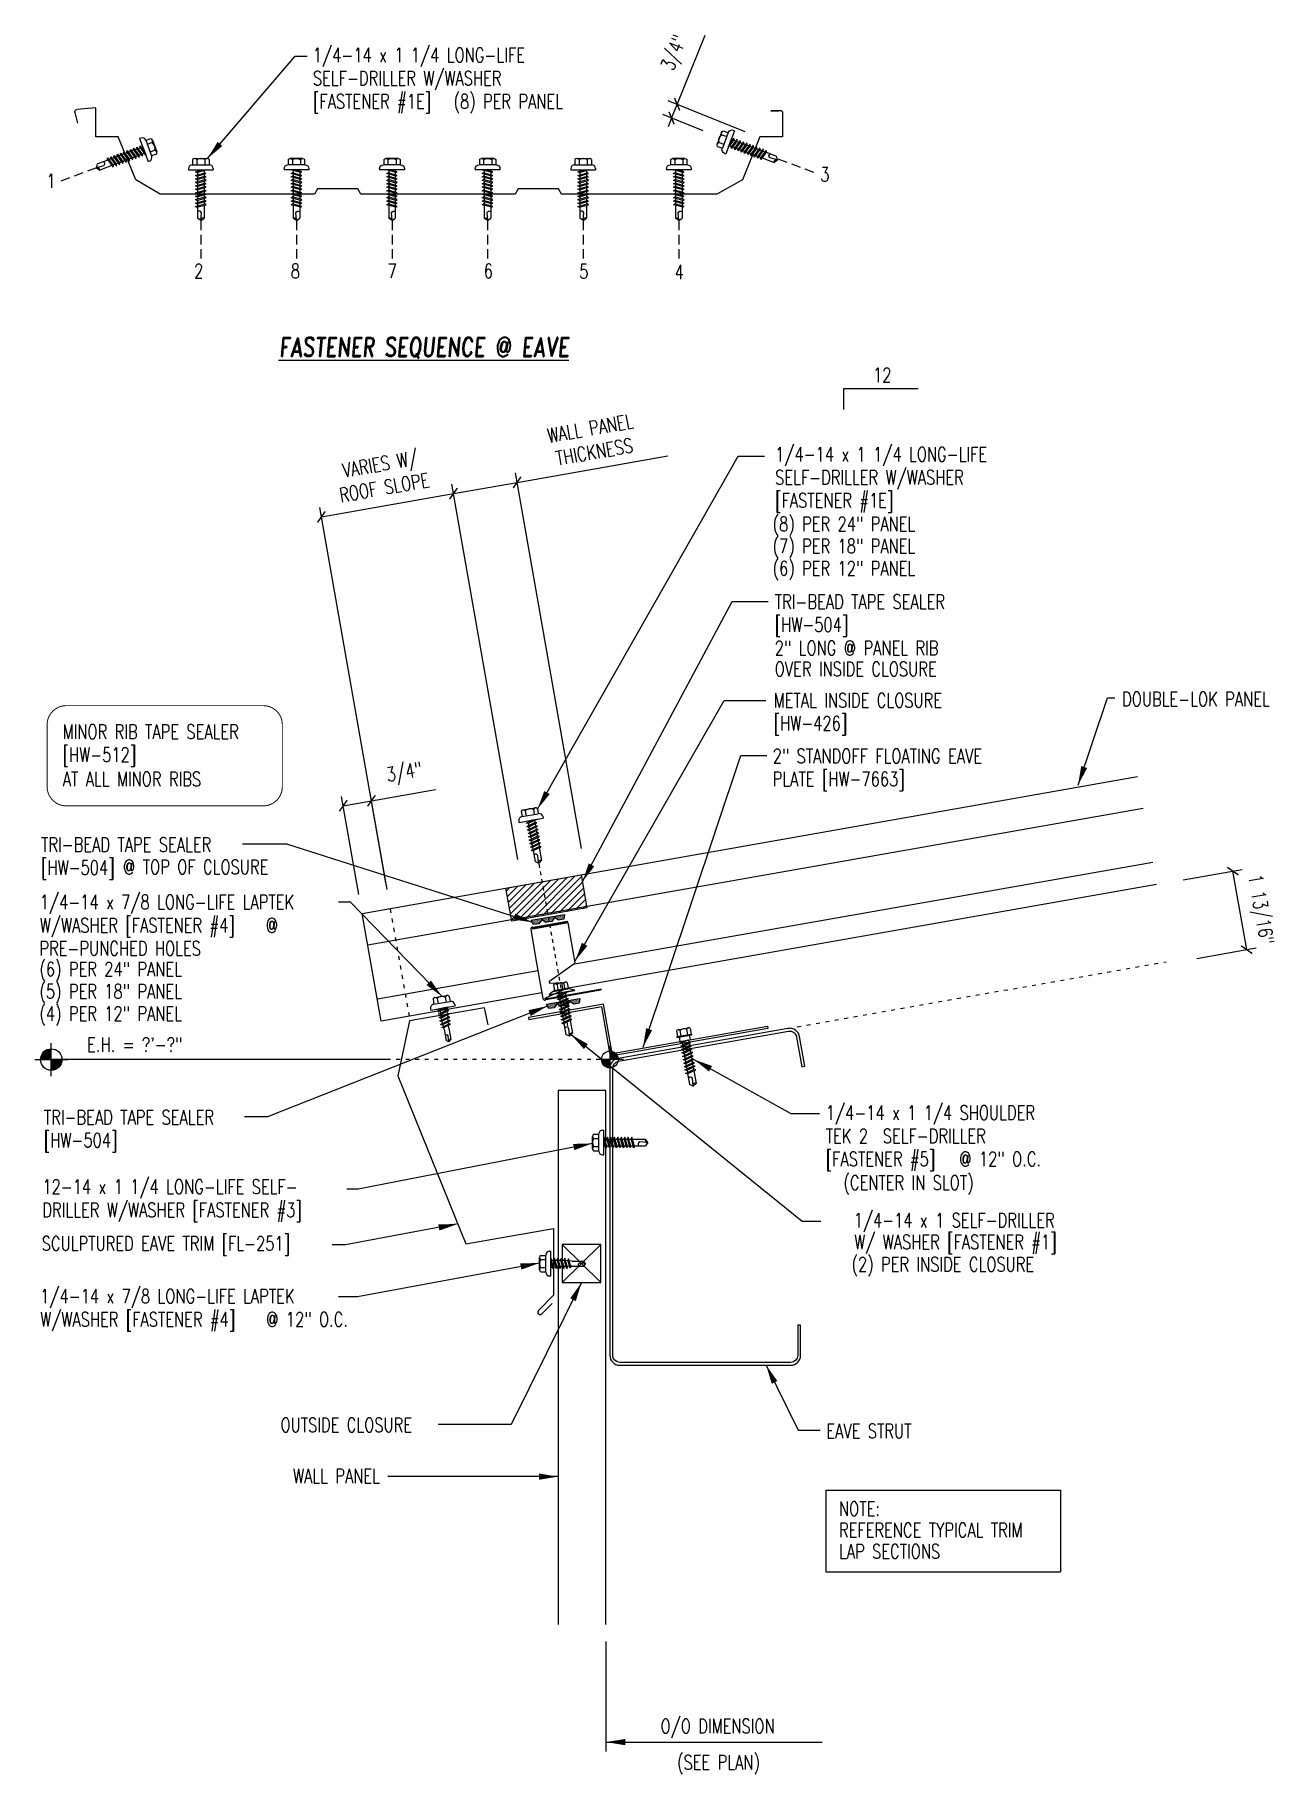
# Model space of a CAD drawing. Header units: inches. Extents: x 9.1 to 41.6, y 2.8 to 48.4.
import ezdxf
from ezdxf.enums import TextEntityAlignment as Align

# ---------------------------------------------------------------- set-up
doc = ezdxf.new("R2010")
doc.units = ezdxf.units.IN
doc.header["$MEASUREMENT"] = 0
for name, pattern in [('ACAD_ISO07W100', [3, 0, -3]), ('DASH3', [0.125, 0.0625, -0.0625]), ('HIDDEN', [0.375, 0.25, -0.125])]:
    doc.linetypes.add(name, pattern=pattern)
for name, color, linetype in [('ANNOBJ', 7, 'Continuous'), ('CLO', 3, 'Continuous'), ('DIM', 7, 'Continuous'), ('ELEV-MK', 3, 'Continuous'), ('FASTENER', 9, 'Continuous'), ('LABEL', 6, 'Continuous'), ('MARK', 1, 'Continuous'), ('PANEL', 11, 'Continuous'), ('SEALANT', 8, 'Continuous'), ('SECTION', 11, 'Continuous'), ('STLA', 12, 'Continuous'), ('TAPE', 8, 'Continuous'), ('TEXT', 2, 'Continuous'), ('TRIM', 6, 'Continuous')]:
    doc.layers.add(name, color=color, linetype=linetype)
doc.styles.add('ARCHITEXT', font='ROMANS.shx', dxfattribs={"width": 0.8, "height": 0.375})
doc.styles.add('ROMAND', font='romand', dxfattribs={"height": 0.075})
doc.styles.add('TEXT1', font='ROMANS.shx', dxfattribs={"width": 0.75, "height": 0.375})
doc.dimstyles.new('DETAIL', dxfattribs={"dimscale": 4, "dimtxt": 0.09375, "dimasz": 0.0625, "dimexe": 0.0625, "dimexo": 0.125, "dimgap": 0.0625, "dimtad": 1, "dimdec": 4, "dimzin": 3, "dimdsep": 46, "dimlunit": 4, "dimtxsty": 'TEXT1', "dimblk": 'ARCHTICK', "dimcen": 0.0625, "dimclrd": 7, "dimclre": 7, "dimclrt": 2, "dimadec": 0, "dimazin": 0, "dimtfac": 0.59375, "dimtdec": 4, "dimtmove": 0, "dimatfit": 3, "dimfxl": 0, "dimfrac": 2, "dimtolj": 1, "dimtzin": 3, "dimarcsym": 0})
doc.dimstyles.new('DETAIL$7', dxfattribs={"dimscale": 4, "dimtxt": 0.09375, "dimasz": 0.125, "dimexe": 0.0625, "dimexo": 0.125, "dimgap": 0.0625, "dimtad": 1, "dimdec": 4, "dimzin": 3, "dimdsep": 46, "dimlunit": 4, "dimtxsty": 'TEXT1', "dimblk": 'ARCHTICK', "dimcen": 0.0625, "dimclrd": 7, "dimclre": 7, "dimclrt": 2, "dimadec": 0, "dimazin": 0, "dimtfac": 0.59375, "dimtdec": 4, "dimtmove": 0, "dimatfit": 3, "dimfxl": 0, "dimfrac": 2, "dimtolj": 1, "dimtzin": 3, "dimarcsym": 0})

msp = doc.modelspace()

# ---------------------------------------------------------------- texts
at = {"color": 2, "insert": (25.89442, 47.90794), "char_height": 0.375, "attachment_point": 5, "rotation": 67.971548, "style": 'TEXT1'}
msp.add_mtext('\\A1;3/4"', dxfattribs=at)
at = {"layer": 'DIM', "color": 2, "insert": (41.17861, 25.46843), "char_height": 0.375, "attachment_point": 5, "rotation": 280, "style": 'TEXT1'}
msp.add_mtext('\\A1;1 13/16"', dxfattribs=at)
at = {"layer": 'TEXT', "style": 'TEXT1', "width": 0.75}
for s, p in [('1/4-14 x 1 1/4 LONG-LIFE', (16.38571, 47.67585)), ('SELF-DRILLER W/WASHER', (16.38571, 47.0687)), ('[FASTENER #1E]', (16.38571, 46.46156)), ('(8) PER PANEL', (20.07205, 46.46156)), ('(8) PER 24" PANEL', (28.43472, 35.39195)), ('(7) PER 18" PANEL', (28.43472, 34.81032)), ('(6) PER 12" PANEL', (28.43472, 34.2287)), ('2" LONG @ PANEL RIB', (28.48837, 32.13967)), ('OVER INSIDE CLOSURE', (28.48837, 31.59279)), ('DOUBLE-LOK PANEL', (37.59099, 30.8031)), ('2" STANDOFF FLOATING EAVE', (28.435, 29.3118)), ('AT ALL MINOR RIBS', (9.82772, 28.70851, 0)), ('PLATE [HW-7663]', (28.435, 28.7118)), ('@ TOP OF CLOSURE', (11.40882, 26.40855)), ('PRE-PUNCHED HOLES', (9.22012, 24.27333)), ('(6) PER 24" PANEL', (9.22012, 23.72898)), ('(5) PER 18" PANEL', (9.22012, 23.14735)), ('(4) PER 12" PANEL', (9.22012, 22.56573)), ('E.H. = ?\'-?"', (10.47122, 21.7541)), ('SCULPTURED EAVE TRIM [FL-251]', (9.28025, 16.54323)), ('OUTSIDE CLOSURE', (15.53647, 11.79201)), ('EAVE STRUT', (29.8429, 11.63198))]:
    msp.add_text(s, height=0.375, dxfattribs=at).set_placement(p)
at = {"layer": 'TEXT', "color": 2, "width": 0.75}
for s, style, p in [('1', 'ARCHITEXT', (9.40416, 44.37962)), ('3', 'ARCHITEXT', (29.68153, 44.54892)), ('2', 'ARCHITEXT', (13.27337, 42.0184)), ('8', 'ARCHITEXT', (15.80806, 42.0184)), ('7', 'ARCHITEXT', (18.34225, 42.0184)), ('6', 'ARCHITEXT', (20.86272, 42.0184)), ('5', 'ARCHITEXT', (23.36578, 42.00538)), ('4', 'ARCHITEXT', (25.86632, 41.99236)), ('O/O DIMENSION', 'TEXT1', (25.49647, 3.89974)), ('(SEE PLAN)', 'TEXT1', (25.93042, 2.95334))]:
    msp.add_text(s, height=0.375, dxfattribs=dict(at, style=style)).set_placement(p)
at = {"layer": 'TEXT', "style": 'TEXT1', "width": 0.75}
for s, p in [('(CENTER IN SLOT)', (33.69966, 18.13632)), ('1/4-14 x 1 SELF-DRILLER', (35.82409, 17.15354)), ('W/ WASHER [FASTENER #1]', (35.87414, 16.58523)), ('(2) PER INSIDE CLOSURE', (35.28697, 15.99918)), ('WALL PANEL', (18.14102, 10.45543))]:
    msp.add_text(s, height=0.375, dxfattribs=at).set_placement(p, align=Align.RIGHT)

# ---------------------------------------------------------------- blocks, each defined once
blk = doc.blocks.new('MB_DW3')
at = {"layer": 'FASTENER'}
for p, q in [((-0.324, 0.071), (-0.324, 0.037)), ((-0.324, 0.037), (0.324, 0.037)), ((-0.224, 0.171), (0.215, 0.171)), ((-0.215, 0.305), (-0.215, 0.171)), ((-0.161, 0.337), (0.161, 0.337)), ((-0.139, -0.016), (0.046, 0.037)), ((-0.107, 0.305), (-0.107, 0.171)), ((-0.104, -0.036), (0.139, 0.033)), ((-0.086, 0.037), (0.086, 0.037)), ((-0.086, 0.037), (-0.086, -0.001)), ((0.086, 0.037), (0.133, 0.037)), ((0.086, 0.018), (0.086, -0.042)), ((0.107, 0.305), (0.107, 0.171)), ((0.139, 0.033), (0.133, 0.037)), ((0.215, 0.305), (0.215, 0.171)), ((0.324, 0.071), (0.324, 0.037)), ((-0.104, -0.036), (-0.139, -0.016)), ((-0.139, -0.107), (0.104, -0.038)), ((-0.104, -0.127), (-0.139, -0.107)), ((-0.139, -0.198), (0.104, -0.128)), ((-0.104, -0.218), (-0.139, -0.198)), ((-0.139, -0.289), (0.104, -0.219)), ((-0.104, -0.309), (-0.139, -0.289)), ((-0.139, -0.38), (0.104, -0.31)), ((-0.104, -0.4), (-0.139, -0.38)), ((-0.139, -0.47), (0.104, -0.401)), ((-0.104, -0.127), (0.139, -0.058)), ((-0.104, -0.218), (0.139, -0.149)), ((-0.104, -0.309), (0.139, -0.239)), ((-0.104, -0.4), (0.139, -0.33)), ((-0.104, -0.491), (0.139, -0.421)), ((-0.086, -0.031), (-0.086, -0.092)), ((-0.086, -0.122), (-0.086, -0.183)), ((-0.086, -0.213), (-0.086, -0.274)), ((-0.086, -0.304), (-0.086, -0.364)), ((-0.086, -0.395), (-0.086, -0.455)), ((0.086, -0.073), (0.086, -0.133)), ((0.086, -0.164), (0.086, -0.224)), ((0.086, -0.255), (0.086, -0.315)), ((0.086, -0.345), (0.086, -0.406)), ((0.086, -0.436), (0.086, -0.497)), ((0.139, -0.058), (0.104, -0.038)), ((0.139, -0.149), (0.104, -0.128)), ((0.139, -0.239), (0.104, -0.219)), ((0.139, -0.33), (0.104, -0.31)), ((0.139, -0.421), (0.104, -0.401)), ((-0.104, -0.491), (-0.139, -0.47)), ((-0.139, -0.561), (0.104, -0.492)), ((-0.104, -0.581), (-0.139, -0.561)), ((-0.139, -0.652), (0.104, -0.583)), ((-0.104, -0.672), (-0.139, -0.652)), ((-0.139, -0.743), (0.104, -0.674)), ((-0.104, -0.763), (-0.139, -0.743)), ((-0.104, -0.581), (0.139, -0.512)), ((-0.104, -0.672), (0.139, -0.603)), ((-0.104, -0.763), (0.139, -0.694)), ((-0.086, -0.486), (-0.086, -0.546)), ((-0.086, -0.577), (-0.086, -0.637)), ((-0.086, -0.667), (-0.086, -0.728)), ((-0.086, -0.758), (-0.086, -1.05)), ((-0.002, -1.095), (0.014, -0.909)), ((0.086, -0.527), (0.086, -0.588)), ((0.086, -0.618), (0.086, -0.679)), ((0.086, -0.709), (0.086, -1.05)), ((0.139, -0.512), (0.104, -0.492)), ((0.139, -0.603), (0.104, -0.583)), ((0.139, -0.694), (0.104, -0.674)), ((0, -1.111), (-0.086, -1.05)), ((0, -1.111), (0.086, -1.05))]:
    blk.add_line(p, q, dxfattribs=at)
for centre, radius, start, end in [((-0.224, 0.071), 0.1, 90, 180), ((-0.161, 0.274), 0.0628, 29.8754, 150.1246), ((0, 0.141), 0.196, 56.9974, 123.0026), ((0.161, 0.274), 0.0628, 29.8754, 150.1246), ((0.224, 0.071), 0.1, 0, 90), ((-0.046, -0.921), 0.0615, 11.1445, 130.906), ((0.054, -1.097), 0.0563, 55.4585, 194.8454)]:
    blk.add_arc(centre, radius, start, end, dxfattribs=at)
blk = doc.blocks.new('_ArchTick')
at = {"color": 0, "linetype": 'ByBlock', "const_width": 0.15}
blk.add_lwpolyline([(-0.5, -0.5), (0.5, 0.5)], dxfattribs=at)
blk = doc.blocks.new('*D27')
at = {"layer": 'DEFPOINTS', "color": 0}
for p in [(20.07, 36.374), (21.847, 26.294), (18.387, 25.684)]:
    blk.add_point(p, dxfattribs=at)
at = {"layer": 'DIM', "color": 7, "lineweight": -2}
for p, q in [((21.76, 26.787), (20.026, 36.62)), ((18.3, 26.176), (16.566, 36.01)), ((16.609, 35.764), (20.07, 36.374))]:
    blk.add_line(p, q, dxfattribs=at)
at = {"layer": 'DIM', "color": 7, "lineweight": -2, "xscale": 0.25, "yscale": 0.25, "zscale": 0.25}
for p, rotation in [((20.07, 36.374), 10.00000000000033), ((16.609, 35.764), 190.0000000000004)]:
    blk.add_blockref('_ArchTick', p, dxfattribs=dict(at, rotation=rotation))
at = {"layer": 'DIM', "color": 2, "insert": (18.203, 36.842), "char_height": 0.375, "attachment_point": 5, "rotation": 10, "style": 'TEXT1'}
blk.add_mtext('\\A1;VARIES W/\\PROOF SLOPE', dxfattribs=at)
blk = doc.blocks.new('MB_UDICM')
at = {"layer": 'CLO'}
blk.add_lwpolyline([(0, 1), (0, 0.06, 0.414337), (0.06, 0), (0.06, 0.06), (0.562, 0.187), (0.562, 0.375), (0.25, 0.413), (0.25, 0.476), (1, 0.828), (1, 1.89), (0.06, 1.89), (0.06, 1.95, 0.414214), (0, 1.89)], format="xyb", close=True, dxfattribs=at)
at = {"layer": 'CLO', "const_width": 0.0478}
for points in [[(0.06, 1.926), (1, 1.926)], [(0.06, 0.024), (1.56, 0.024)]]:
    blk.add_lwpolyline(points, dxfattribs=at)
blk = doc.blocks.new('*X4')
at = {"color": 0}
for p, q in [((-0.434, 0.135), (-0.434, 0.135)), ((-0.434, 0.123), (-0.434, 0.123)), ((-0.422, 0.141), (-0.422, 0.141)), ((-0.422, 0.129), (-0.422, 0.129)), ((-0.422, 0.117), (-0.422, 0.117)), ((-0.422, 0.105), (-0.422, 0.105)), ((-0.422, 0.094), (-0.422, 0.094)), ((-0.422, 0.082), (-0.422, 0.082)), ((-0.41, 0.135), (-0.41, 0.135)), ((-0.41, 0.123), (-0.41, 0.123)), ((-0.41, 0.111), (-0.41, 0.111)), ((-0.41, 0.1), (-0.41, 0.1)), ((-0.41, 0.088), (-0.41, 0.088)), ((-0.41, 0.076), (-0.41, 0.076)), ((-0.41, 0.064), (-0.41, 0.064)), ((-0.41, 0.053), (-0.41, 0.053)), ((-0.41, 0.041), (-0.41, 0.041)), ((-0.398, 0.141), (-0.398, 0.141)), ((-0.398, 0.129), (-0.398, 0.129)), ((-0.398, 0.117), (-0.398, 0.117)), ((-0.398, 0.105), (-0.398, 0.105)), ((-0.398, 0.094), (-0.398, 0.094)), ((-0.398, 0.082), (-0.398, 0.082)), ((-0.398, 0.07), (-0.398, 0.07)), ((-0.398, 0.059), (-0.398, 0.059)), ((-0.398, 0.047), (-0.398, 0.047)), ((-0.398, 0.035), (-0.398, 0.035)), ((-0.398, 0.023), (-0.398, 0.023)), ((-0.387, 0.135), (-0.387, 0.135)), ((-0.387, 0.123), (-0.387, 0.123)), ((-0.387, 0.111), (-0.387, 0.111)), ((-0.387, 0.1), (-0.387, 0.1)), ((-0.387, 0.088), (-0.387, 0.088)), ((-0.387, 0.076), (-0.387, 0.076)), ((-0.387, 0.064), (-0.387, 0.064)), ((-0.387, 0.053), (-0.387, 0.053)), ((-0.387, 0.041), (-0.387, 0.041)), ((-0.387, 0.029), (-0.387, 0.029)), ((-0.375, 0.141), (-0.375, 0.141)), ((-0.375, 0.129), (-0.375, 0.129)), ((-0.375, 0.117), (-0.375, 0.117)), ((-0.375, 0.105), (-0.375, 0.105)), ((-0.375, 0.094), (-0.375, 0.094)), ((-0.375, 0.082), (-0.375, 0.082)), ((-0.375, 0.07), (-0.375, 0.07)), ((-0.375, 0.059), (-0.375, 0.059)), ((-0.375, 0.047), (-0.375, 0.047)), ((-0.375, 0.035), (-0.375, 0.035)), ((-0.375, 0.023), (-0.375, 0.023)), ((-0.363, 0.135), (-0.363, 0.135)), ((-0.363, 0.123), (-0.363, 0.123)), ((-0.363, 0.111), (-0.363, 0.111)), ((-0.363, 0.1), (-0.363, 0.1)), ((-0.363, 0.088), (-0.363, 0.088)), ((-0.363, 0.076), (-0.363, 0.076)), ((-0.363, 0.064), (-0.363, 0.064)), ((-0.363, 0.053), (-0.363, 0.053)), ((-0.363, 0.041), (-0.363, 0.041)), ((-0.363, 0.029), (-0.363, 0.029)), ((-0.352, 0.141), (-0.352, 0.141)), ((-0.352, 0.129), (-0.352, 0.129)), ((-0.352, 0.117), (-0.352, 0.117)), ((-0.352, 0.105), (-0.352, 0.105)), ((-0.352, 0.094), (-0.352, 0.094)), ((-0.352, 0.082), (-0.352, 0.082)), ((-0.352, 0.07), (-0.352, 0.07)), ((-0.352, 0.059), (-0.352, 0.059)), ((-0.352, 0.047), (-0.352, 0.047)), ((-0.352, 0.035), (-0.352, 0.035)), ((-0.352, 0.023), (-0.352, 0.023)), ((-0.34, 0.135), (-0.34, 0.135)), ((-0.34, 0.123), (-0.34, 0.123)), ((-0.34, 0.111), (-0.34, 0.111)), ((-0.34, 0.1), (-0.34, 0.1)), ((-0.34, 0.088), (-0.34, 0.088)), ((-0.34, 0.076), (-0.34, 0.076)), ((-0.34, 0.064), (-0.34, 0.064)), ((-0.34, 0.053), (-0.34, 0.053)), ((-0.34, 0.041), (-0.34, 0.041)), ((-0.34, 0.029), (-0.34, 0.029)), ((-0.328, 0.141), (-0.328, 0.141)), ((-0.328, 0.129), (-0.328, 0.129)), ((-0.328, 0.117), (-0.328, 0.117)), ((-0.328, 0.105), (-0.328, 0.105)), ((-0.328, 0.094), (-0.328, 0.094)), ((-0.328, 0.082), (-0.328, 0.082)), ((-0.328, 0.07), (-0.328, 0.07)), ((-0.328, 0.059), (-0.328, 0.059)), ((-0.328, 0.047), (-0.328, 0.047)), ((-0.328, 0.035), (-0.328, 0.035)), ((-0.328, 0.023), (-0.328, 0.023)), ((-0.316, 0.135), (-0.316, 0.135)), ((-0.316, 0.123), (-0.316, 0.123)), ((-0.316, 0.111), (-0.316, 0.111)), ((-0.316, 0.1), (-0.316, 0.1)), ((-0.316, 0.088), (-0.316, 0.088)), ((-0.316, 0.076), (-0.316, 0.076)), ((-0.316, 0.064), (-0.316, 0.064)), ((-0.316, 0.053), (-0.316, 0.053)), ((-0.316, 0.041), (-0.316, 0.041)), ((-0.316, 0.029), (-0.316, 0.029)), ((-0.305, 0.141), (-0.305, 0.141)), ((-0.305, 0.129), (-0.305, 0.129)), ((-0.305, 0.117), (-0.305, 0.117)), ((-0.305, 0.105), (-0.305, 0.105)), ((-0.305, 0.094), (-0.305, 0.094)), ((-0.305, 0.082), (-0.305, 0.082)), ((-0.305, 0.07), (-0.305, 0.07)), ((-0.305, 0.059), (-0.305, 0.059)), ((-0.305, 0.047), (-0.305, 0.047)), ((-0.305, 0.035), (-0.305, 0.035)), ((-0.305, 0.023), (-0.305, 0.023)), ((-0.293, 0.135), (-0.293, 0.135)), ((-0.293, 0.123), (-0.293, 0.123)), ((-0.293, 0.111), (-0.293, 0.111)), ((-0.293, 0.1), (-0.293, 0.1)), ((-0.293, 0.088), (-0.293, 0.088)), ((-0.293, 0.076), (-0.293, 0.076)), ((-0.293, 0.064), (-0.293, 0.064)), ((-0.293, 0.053), (-0.293, 0.053)), ((-0.293, 0.041), (-0.293, 0.041)), ((-0.293, 0.029), (-0.293, 0.029)), ((-0.281, 0.141), (-0.281, 0.141)), ((-0.281, 0.129), (-0.281, 0.129)), ((-0.281, 0.117), (-0.281, 0.117)), ((-0.281, 0.105), (-0.281, 0.105)), ((-0.281, 0.094), (-0.281, 0.094)), ((-0.281, 0.082), (-0.281, 0.082)), ((-0.281, 0.07), (-0.281, 0.07)), ((-0.281, 0.059), (-0.281, 0.059)), ((-0.281, 0.047), (-0.281, 0.047)), ((-0.281, 0.035), (-0.281, 0.035)), ((-0.281, 0.023), (-0.281, 0.023)), ((-0.27, 0.135), (-0.27, 0.135)), ((-0.27, 0.123), (-0.27, 0.123)), ((-0.27, 0.111), (-0.27, 0.111)), ((-0.27, 0.1), (-0.27, 0.1)), ((-0.27, 0.088), (-0.27, 0.088)), ((-0.27, 0.076), (-0.27, 0.076)), ((-0.27, 0.064), (-0.27, 0.064)), ((-0.27, 0.053), (-0.27, 0.053)), ((-0.27, 0.041), (-0.27, 0.041)), ((-0.27, 0.029), (-0.27, 0.029)), ((-0.258, 0.141), (-0.258, 0.141)), ((-0.258, 0.129), (-0.258, 0.129)), ((-0.258, 0.117), (-0.258, 0.117)), ((-0.258, 0.105), (-0.258, 0.105)), ((-0.258, 0.094), (-0.258, 0.094)), ((-0.258, 0.082), (-0.258, 0.082)), ((-0.258, 0.07), (-0.258, 0.07)), ((-0.258, 0.059), (-0.258, 0.059)), ((-0.258, 0.047), (-0.258, 0.047)), ((-0.258, 0.035), (-0.258, 0.035)), ((-0.258, 0.023), (-0.258, 0.023)), ((-0.246, 0.135), (-0.246, 0.135)), ((-0.246, 0.123), (-0.246, 0.123)), ((-0.246, 0.111), (-0.246, 0.111)), ((-0.246, 0.1), (-0.246, 0.1)), ((-0.246, 0.088), (-0.246, 0.088)), ((-0.246, 0.076), (-0.246, 0.076)), ((-0.246, 0.064), (-0.246, 0.064)), ((-0.246, 0.053), (-0.246, 0.053)), ((-0.246, 0.041), (-0.246, 0.041)), ((-0.234, 0.141), (-0.234, 0.141)), ((-0.234, 0.129), (-0.234, 0.129)), ((-0.234, 0.117), (-0.234, 0.117)), ((-0.234, 0.105), (-0.234, 0.105)), ((-0.234, 0.094), (-0.234, 0.094)), ((-0.234, 0.082), (-0.234, 0.082)), ((-0.234, 0.07), (-0.234, 0.07)), ((-0.234, 0.059), (-0.234, 0.059)), ((-0.234, 0.047), (-0.234, 0.047)), ((-0.223, 0.135), (-0.223, 0.135)), ((-0.223, 0.123), (-0.223, 0.123)), ((-0.223, 0.111), (-0.223, 0.111)), ((-0.223, 0.1), (-0.223, 0.1)), ((-0.223, 0.088), (-0.223, 0.088)), ((-0.223, 0.076), (-0.223, 0.076)), ((-0.223, 0.064), (-0.223, 0.064)), ((-0.211, 0.141), (-0.211, 0.141)), ((-0.211, 0.129), (-0.211, 0.129)), ((-0.211, 0.117), (-0.211, 0.117)), ((-0.211, 0.105), (-0.211, 0.105)), ((-0.211, 0.094), (-0.211, 0.094)), ((-0.211, 0.082), (-0.211, 0.082)), ((-0.211, 0.07), (-0.211, 0.07)), ((-0.199, 0.135), (-0.199, 0.135)), ((-0.199, 0.123), (-0.199, 0.123)), ((-0.199, 0.111), (-0.199, 0.111)), ((-0.199, 0.1), (-0.199, 0.1)), ((-0.199, 0.088), (-0.199, 0.088)), ((-0.188, 0.141), (-0.188, 0.141)), ((-0.188, 0.129), (-0.188, 0.129)), ((-0.188, 0.117), (-0.188, 0.117)), ((-0.188, 0.105), (-0.188, 0.105)), ((-0.188, 0.094), (-0.188, 0.094)), ((-0.176, 0.135), (-0.176, 0.135)), ((-0.176, 0.123), (-0.176, 0.123)), ((-0.176, 0.111), (-0.176, 0.111)), ((-0.164, 0.141), (-0.164, 0.141)), ((-0.164, 0.129), (-0.164, 0.129)), ((-0.164, 0.117), (-0.164, 0.117)), ((-0.164, 0.105), (-0.164, 0.105)), ((-0.152, 0.135), (-0.152, 0.135)), ((-0.152, 0.123), (-0.152, 0.123)), ((-0.152, 0.111), (-0.152, 0.111)), ((-0.152, 0.1), (-0.152, 0.1)), ((-0.141, 0.141), (-0.141, 0.141)), ((-0.141, 0.129), (-0.141, 0.129)), ((-0.141, 0.117), (-0.141, 0.117)), ((-0.141, 0.105), (-0.141, 0.105)), ((-0.141, 0.094), (-0.141, 0.094)), ((-0.141, 0.082), (-0.141, 0.082)), ((-0.129, 0.135), (-0.129, 0.135)), ((-0.129, 0.123), (-0.129, 0.123)), ((-0.129, 0.111), (-0.129, 0.111)), ((-0.129, 0.1), (-0.129, 0.1)), ((-0.129, 0.088), (-0.129, 0.088)), ((-0.129, 0.076), (-0.129, 0.076)), ((-0.117, 0.141), (-0.117, 0.141)), ((-0.117, 0.129), (-0.117, 0.129)), ((-0.117, 0.117), (-0.117, 0.117)), ((-0.117, 0.105), (-0.117, 0.105)), ((-0.117, 0.094), (-0.117, 0.094)), ((-0.117, 0.082), (-0.117, 0.082)), ((-0.117, 0.07), (-0.117, 0.07)), ((-0.117, 0.059), (-0.117, 0.059)), ((-0.105, 0.135), (-0.105, 0.135)), ((-0.105, 0.123), (-0.105, 0.123)), ((-0.105, 0.111), (-0.105, 0.111)), ((-0.105, 0.1), (-0.105, 0.1)), ((-0.105, 0.088), (-0.105, 0.088)), ((-0.105, 0.076), (-0.105, 0.076)), ((-0.105, 0.064), (-0.105, 0.064)), ((-0.105, 0.053), (-0.105, 0.053)), ((-0.094, 0.141), (-0.094, 0.141)), ((-0.094, 0.129), (-0.094, 0.129)), ((-0.094, 0.117), (-0.094, 0.117)), ((-0.094, 0.105), (-0.094, 0.105)), ((-0.094, 0.094), (-0.094, 0.094)), ((-0.094, 0.082), (-0.094, 0.082)), ((-0.094, 0.07), (-0.094, 0.07)), ((-0.094, 0.059), (-0.094, 0.059)), ((-0.094, 0.047), (-0.094, 0.047)), ((-0.094, 0.035), (-0.094, 0.035)), ((-0.082, 0.135), (-0.082, 0.135)), ((-0.082, 0.123), (-0.082, 0.123)), ((-0.082, 0.111), (-0.082, 0.111)), ((-0.082, 0.1), (-0.082, 0.1)), ((-0.082, 0.088), (-0.082, 0.088)), ((-0.082, 0.076), (-0.082, 0.076)), ((-0.082, 0.064), (-0.082, 0.064)), ((-0.082, 0.053), (-0.082, 0.053)), ((-0.082, 0.041), (-0.082, 0.041)), ((-0.082, 0.029), (-0.082, 0.029)), ((-0.07, 0.141), (-0.07, 0.141)), ((-0.07, 0.129), (-0.07, 0.129)), ((-0.07, 0.117), (-0.07, 0.117)), ((-0.07, 0.105), (-0.07, 0.105)), ((-0.07, 0.094), (-0.07, 0.094)), ((-0.07, 0.082), (-0.07, 0.082)), ((-0.07, 0.07), (-0.07, 0.07)), ((-0.07, 0.059), (-0.07, 0.059)), ((-0.07, 0.047), (-0.07, 0.047)), ((-0.07, 0.035), (-0.07, 0.035)), ((-0.07, 0.023), (-0.07, 0.023)), ((-0.059, 0.135), (-0.059, 0.135)), ((-0.059, 0.123), (-0.059, 0.123)), ((-0.059, 0.111), (-0.059, 0.111)), ((-0.059, 0.1), (-0.059, 0.1)), ((-0.059, 0.088), (-0.059, 0.088)), ((-0.059, 0.076), (-0.059, 0.076)), ((-0.059, 0.064), (-0.059, 0.064)), ((-0.059, 0.053), (-0.059, 0.053)), ((-0.059, 0.041), (-0.059, 0.041)), ((-0.059, 0.029), (-0.059, 0.029)), ((-0.047, 0.141), (-0.047, 0.141)), ((-0.047, 0.129), (-0.047, 0.129)), ((-0.047, 0.117), (-0.047, 0.117)), ((-0.047, 0.105), (-0.047, 0.105)), ((-0.047, 0.094), (-0.047, 0.094)), ((-0.047, 0.082), (-0.047, 0.082)), ((-0.047, 0.07), (-0.047, 0.07)), ((-0.047, 0.059), (-0.047, 0.059)), ((-0.047, 0.047), (-0.047, 0.047)), ((-0.047, 0.035), (-0.047, 0.035)), ((-0.047, 0.023), (-0.047, 0.023)), ((-0.035, 0.135), (-0.035, 0.135)), ((-0.035, 0.123), (-0.035, 0.123)), ((-0.035, 0.111), (-0.035, 0.111)), ((-0.035, 0.1), (-0.035, 0.1)), ((-0.035, 0.088), (-0.035, 0.088)), ((-0.035, 0.076), (-0.035, 0.076)), ((-0.035, 0.064), (-0.035, 0.064)), ((-0.035, 0.053), (-0.035, 0.053)), ((-0.035, 0.041), (-0.035, 0.041)), ((-0.035, 0.029), (-0.035, 0.029)), ((-0.023, 0.141), (-0.023, 0.141)), ((-0.023, 0.129), (-0.023, 0.129)), ((-0.023, 0.117), (-0.023, 0.117)), ((-0.023, 0.105), (-0.023, 0.105)), ((-0.023, 0.094), (-0.023, 0.094)), ((-0.023, 0.082), (-0.023, 0.082)), ((-0.023, 0.07), (-0.023, 0.07)), ((-0.023, 0.059), (-0.023, 0.059)), ((-0.023, 0.047), (-0.023, 0.047)), ((-0.023, 0.035), (-0.023, 0.035)), ((-0.023, 0.023), (-0.023, 0.023)), ((-0.012, 0.135), (-0.012, 0.135)), ((-0.012, 0.123), (-0.012, 0.123)), ((-0.012, 0.111), (-0.012, 0.111)), ((-0.012, 0.1), (-0.012, 0.1)), ((-0.012, 0.088), (-0.012, 0.088)), ((-0.012, 0.076), (-0.012, 0.076)), ((-0.012, 0.064), (-0.012, 0.064)), ((-0.012, 0.053), (-0.012, 0.053)), ((-0.012, 0.041), (-0.012, 0.041)), ((-0.012, 0.029), (-0.012, 0.029)), ((0, 0.141), (0, 0.141)), ((0, 0.129), (0, 0.129)), ((0, 0.117), (0, 0.117)), ((0, 0.105), (0, 0.105)), ((0, 0.094), (0, 0.094)), ((0, 0.082), (0, 0.082)), ((0, 0.07), (0, 0.07)), ((0, 0.059), (0, 0.059)), ((0, 0.047), (0, 0.047)), ((0, 0.035), (0, 0.035)), ((0, 0.023), (0, 0.023)), ((0.012, 0.135), (0.012, 0.135)), ((0.012, 0.123), (0.012, 0.123)), ((0.012, 0.111), (0.012, 0.111)), ((0.012, 0.1), (0.012, 0.1)), ((0.012, 0.088), (0.012, 0.088)), ((0.012, 0.076), (0.012, 0.076)), ((0.012, 0.064), (0.012, 0.064)), ((0.012, 0.053), (0.012, 0.053)), ((0.012, 0.041), (0.012, 0.041)), ((0.012, 0.029), (0.012, 0.029)), ((0.023, 0.141), (0.023, 0.141)), ((0.023, 0.129), (0.023, 0.129)), ((0.023, 0.117), (0.023, 0.117)), ((0.023, 0.105), (0.023, 0.105)), ((0.023, 0.094), (0.023, 0.094)), ((0.023, 0.082), (0.023, 0.082)), ((0.023, 0.07), (0.023, 0.07)), ((0.023, 0.059), (0.023, 0.059)), ((0.023, 0.047), (0.023, 0.047)), ((0.023, 0.035), (0.023, 0.035)), ((0.023, 0.023), (0.023, 0.023)), ((0.035, 0.135), (0.035, 0.135)), ((0.035, 0.123), (0.035, 0.123)), ((0.035, 0.111), (0.035, 0.111)), ((0.035, 0.1), (0.035, 0.1)), ((0.035, 0.088), (0.035, 0.088)), ((0.035, 0.076), (0.035, 0.076)), ((0.035, 0.064), (0.035, 0.064)), ((0.035, 0.053), (0.035, 0.053)), ((0.035, 0.041), (0.035, 0.041)), ((0.035, 0.029), (0.035, 0.029)), ((0.047, 0.141), (0.047, 0.141)), ((0.047, 0.129), (0.047, 0.129)), ((0.047, 0.117), (0.047, 0.117)), ((0.047, 0.105), (0.047, 0.105)), ((0.047, 0.094), (0.047, 0.094)), ((0.047, 0.082), (0.047, 0.082)), ((0.047, 0.07), (0.047, 0.07)), ((0.047, 0.059), (0.047, 0.059)), ((0.047, 0.047), (0.047, 0.047)), ((0.047, 0.035), (0.047, 0.035)), ((0.047, 0.023), (0.047, 0.023)), ((0.059, 0.135), (0.059, 0.135)), ((0.059, 0.123), (0.059, 0.123)), ((0.059, 0.111), (0.059, 0.111)), ((0.059, 0.1), (0.059, 0.1)), ((0.059, 0.088), (0.059, 0.088)), ((0.059, 0.076), (0.059, 0.076)), ((0.059, 0.064), (0.059, 0.064)), ((0.059, 0.053), (0.059, 0.053)), ((0.059, 0.041), (0.059, 0.041)), ((0.059, 0.029), (0.059, 0.029)), ((0.07, 0.141), (0.07, 0.141)), ((0.07, 0.129), (0.07, 0.129)), ((0.07, 0.117), (0.07, 0.117)), ((0.07, 0.105), (0.07, 0.105)), ((0.07, 0.094), (0.07, 0.094)), ((0.07, 0.082), (0.07, 0.082)), ((0.07, 0.07), (0.07, 0.07)), ((0.07, 0.059), (0.07, 0.059)), ((0.07, 0.047), (0.07, 0.047)), ((0.07, 0.035), (0.07, 0.035)), ((0.07, 0.023), (0.07, 0.023)), ((0.082, 0.135), (0.082, 0.135)), ((0.082, 0.123), (0.082, 0.123)), ((0.082, 0.111), (0.082, 0.111)), ((0.082, 0.1), (0.082, 0.1)), ((0.082, 0.088), (0.082, 0.088)), ((0.082, 0.076), (0.082, 0.076)), ((0.082, 0.064), (0.082, 0.064)), ((0.082, 0.053), (0.082, 0.053)), ((0.082, 0.041), (0.082, 0.041)), ((0.082, 0.029), (0.082, 0.029)), ((0.094, 0.141), (0.094, 0.141)), ((0.094, 0.129), (0.094, 0.129)), ((0.094, 0.117), (0.094, 0.117)), ((0.094, 0.105), (0.094, 0.105)), ((0.094, 0.094), (0.094, 0.094)), ((0.094, 0.082), (0.094, 0.082)), ((0.094, 0.07), (0.094, 0.07)), ((0.094, 0.059), (0.094, 0.059)), ((0.094, 0.047), (0.094, 0.047)), ((0.094, 0.035), (0.094, 0.035)), ((0.105, 0.135), (0.105, 0.135)), ((0.105, 0.123), (0.105, 0.123)), ((0.105, 0.111), (0.105, 0.111)), ((0.105, 0.1), (0.105, 0.1)), ((0.105, 0.088), (0.105, 0.088)), ((0.105, 0.076), (0.105, 0.076)), ((0.105, 0.064), (0.105, 0.064)), ((0.105, 0.053), (0.105, 0.053)), ((0.117, 0.141), (0.117, 0.141)), ((0.117, 0.129), (0.117, 0.129)), ((0.117, 0.117), (0.117, 0.117)), ((0.117, 0.105), (0.117, 0.105)), ((0.117, 0.094), (0.117, 0.094)), ((0.117, 0.082), (0.117, 0.082)), ((0.117, 0.07), (0.117, 0.07)), ((0.117, 0.059), (0.117, 0.059)), ((0.129, 0.135), (0.129, 0.135)), ((0.129, 0.123), (0.129, 0.123)), ((0.129, 0.111), (0.129, 0.111)), ((0.129, 0.1), (0.129, 0.1)), ((0.129, 0.088), (0.129, 0.088)), ((0.129, 0.076), (0.129, 0.076)), ((0.141, 0.141), (0.141, 0.141)), ((0.141, 0.129), (0.141, 0.129)), ((0.141, 0.117), (0.141, 0.117)), ((0.141, 0.105), (0.141, 0.105)), ((0.141, 0.094), (0.141, 0.094)), ((0.141, 0.082), (0.141, 0.082)), ((0.152, 0.135), (0.152, 0.135)), ((0.152, 0.123), (0.152, 0.123)), ((0.152, 0.111), (0.152, 0.111)), ((0.152, 0.1), (0.152, 0.1)), ((0.164, 0.141), (0.164, 0.141)), ((0.164, 0.129), (0.164, 0.129)), ((0.164, 0.117), (0.164, 0.117)), ((0.164, 0.105), (0.164, 0.105)), ((0.176, 0.135), (0.176, 0.135)), ((0.176, 0.123), (0.176, 0.123)), ((0.176, 0.111), (0.176, 0.111)), ((0.188, 0.141), (0.188, 0.141)), ((0.188, 0.129), (0.188, 0.129)), ((0.188, 0.117), (0.188, 0.117)), ((0.188, 0.105), (0.188, 0.105)), ((0.188, 0.094), (0.188, 0.094)), ((0.199, 0.135), (0.199, 0.135)), ((0.199, 0.123), (0.199, 0.123)), ((0.199, 0.111), (0.199, 0.111)), ((0.199, 0.1), (0.199, 0.1)), ((0.199, 0.088), (0.199, 0.088)), ((0.211, 0.141), (0.211, 0.141)), ((0.211, 0.129), (0.211, 0.129)), ((0.211, 0.117), (0.211, 0.117)), ((0.211, 0.105), (0.211, 0.105)), ((0.211, 0.094), (0.211, 0.094)), ((0.211, 0.082), (0.211, 0.082)), ((0.211, 0.07), (0.211, 0.07)), ((0.223, 0.135), (0.223, 0.135)), ((0.223, 0.123), (0.223, 0.123)), ((0.223, 0.111), (0.223, 0.111)), ((0.223, 0.1), (0.223, 0.1)), ((0.223, 0.088), (0.223, 0.088)), ((0.223, 0.076), (0.223, 0.076)), ((0.223, 0.064), (0.223, 0.064)), ((0.234, 0.141), (0.234, 0.141)), ((0.234, 0.129), (0.234, 0.129)), ((0.234, 0.117), (0.234, 0.117)), ((0.234, 0.105), (0.234, 0.105)), ((0.234, 0.094), (0.234, 0.094)), ((0.234, 0.082), (0.234, 0.082)), ((0.234, 0.07), (0.234, 0.07)), ((0.234, 0.059), (0.234, 0.059)), ((0.234, 0.047), (0.234, 0.047)), ((0.246, 0.135), (0.246, 0.135)), ((0.246, 0.123), (0.246, 0.123)), ((0.246, 0.111), (0.246, 0.111)), ((0.246, 0.1), (0.246, 0.1)), ((0.246, 0.088), (0.246, 0.088)), ((0.246, 0.076), (0.246, 0.076)), ((0.246, 0.064), (0.246, 0.064)), ((0.246, 0.053), (0.246, 0.053)), ((0.246, 0.041), (0.246, 0.041)), ((0.258, 0.141), (0.258, 0.141)), ((0.258, 0.129), (0.258, 0.129)), ((0.258, 0.117), (0.258, 0.117)), ((0.258, 0.105), (0.258, 0.105)), ((0.258, 0.094), (0.258, 0.094)), ((0.258, 0.082), (0.258, 0.082)), ((0.258, 0.07), (0.258, 0.07)), ((0.258, 0.059), (0.258, 0.059)), ((0.258, 0.047), (0.258, 0.047)), ((0.258, 0.035), (0.258, 0.035)), ((0.258, 0.023), (0.258, 0.023)), ((0.27, 0.135), (0.27, 0.135)), ((0.27, 0.123), (0.27, 0.123)), ((0.27, 0.111), (0.27, 0.111)), ((0.27, 0.1), (0.27, 0.1)), ((0.27, 0.088), (0.27, 0.088)), ((0.27, 0.076), (0.27, 0.076)), ((0.27, 0.064), (0.27, 0.064)), ((0.27, 0.053), (0.27, 0.053)), ((0.27, 0.041), (0.27, 0.041)), ((0.27, 0.029), (0.27, 0.029)), ((0.281, 0.141), (0.281, 0.141)), ((0.281, 0.129), (0.281, 0.129)), ((0.281, 0.117), (0.281, 0.117)), ((0.281, 0.105), (0.281, 0.105)), ((0.281, 0.094), (0.281, 0.094)), ((0.281, 0.082), (0.281, 0.082)), ((0.281, 0.07), (0.281, 0.07)), ((0.281, 0.059), (0.281, 0.059)), ((0.281, 0.047), (0.281, 0.047)), ((0.281, 0.035), (0.281, 0.035)), ((0.281, 0.023), (0.281, 0.023)), ((0.293, 0.135), (0.293, 0.135)), ((0.293, 0.123), (0.293, 0.123)), ((0.293, 0.111), (0.293, 0.111)), ((0.293, 0.1), (0.293, 0.1)), ((0.293, 0.088), (0.293, 0.088)), ((0.293, 0.076), (0.293, 0.076)), ((0.293, 0.064), (0.293, 0.064)), ((0.293, 0.053), (0.293, 0.053)), ((0.293, 0.041), (0.293, 0.041)), ((0.293, 0.029), (0.293, 0.029)), ((0.305, 0.141), (0.305, 0.141)), ((0.305, 0.129), (0.305, 0.129)), ((0.305, 0.117), (0.305, 0.117)), ((0.305, 0.105), (0.305, 0.105)), ((0.305, 0.094), (0.305, 0.094)), ((0.305, 0.082), (0.305, 0.082)), ((0.305, 0.07), (0.305, 0.07)), ((0.305, 0.059), (0.305, 0.059)), ((0.305, 0.047), (0.305, 0.047)), ((0.305, 0.035), (0.305, 0.035)), ((0.305, 0.023), (0.305, 0.023)), ((0.316, 0.135), (0.316, 0.135)), ((0.316, 0.123), (0.316, 0.123)), ((0.316, 0.111), (0.316, 0.111)), ((0.316, 0.1), (0.316, 0.1)), ((0.316, 0.088), (0.316, 0.088)), ((0.316, 0.076), (0.316, 0.076)), ((0.316, 0.064), (0.316, 0.064)), ((0.316, 0.053), (0.316, 0.053)), ((0.316, 0.041), (0.316, 0.041)), ((0.316, 0.029), (0.316, 0.029)), ((0.328, 0.141), (0.328, 0.141)), ((0.328, 0.129), (0.328, 0.129)), ((0.328, 0.117), (0.328, 0.117)), ((0.328, 0.105), (0.328, 0.105)), ((0.328, 0.094), (0.328, 0.094)), ((0.328, 0.082), (0.328, 0.082)), ((0.328, 0.07), (0.328, 0.07)), ((0.328, 0.059), (0.328, 0.059)), ((0.328, 0.047), (0.328, 0.047)), ((0.328, 0.035), (0.328, 0.035)), ((0.328, 0.023), (0.328, 0.023)), ((0.34, 0.135), (0.34, 0.135)), ((0.34, 0.123), (0.34, 0.123)), ((0.34, 0.111), (0.34, 0.111)), ((0.34, 0.1), (0.34, 0.1)), ((0.34, 0.088), (0.34, 0.088)), ((0.34, 0.076), (0.34, 0.076)), ((0.34, 0.064), (0.34, 0.064)), ((0.34, 0.053), (0.34, 0.053)), ((0.34, 0.041), (0.34, 0.041)), ((0.34, 0.029), (0.34, 0.029)), ((0.352, 0.141), (0.352, 0.141)), ((0.352, 0.129), (0.352, 0.129)), ((0.352, 0.117), (0.352, 0.117)), ((0.352, 0.105), (0.352, 0.105)), ((0.352, 0.094), (0.352, 0.094)), ((0.352, 0.082), (0.352, 0.082)), ((0.352, 0.07), (0.352, 0.07)), ((0.352, 0.059), (0.352, 0.059)), ((0.352, 0.047), (0.352, 0.047)), ((0.352, 0.035), (0.352, 0.035)), ((0.352, 0.023), (0.352, 0.023)), ((0.363, 0.135), (0.363, 0.135)), ((0.363, 0.123), (0.363, 0.123)), ((0.363, 0.111), (0.363, 0.111)), ((0.363, 0.1), (0.363, 0.1)), ((0.363, 0.088), (0.363, 0.088)), ((0.363, 0.076), (0.363, 0.076)), ((0.363, 0.064), (0.363, 0.064)), ((0.363, 0.053), (0.363, 0.053)), ((0.363, 0.041), (0.363, 0.041)), ((0.363, 0.029), (0.363, 0.029)), ((0.375, 0.141), (0.375, 0.141)), ((0.375, 0.129), (0.375, 0.129)), ((0.375, 0.117), (0.375, 0.117)), ((0.375, 0.105), (0.375, 0.105)), ((0.375, 0.094), (0.375, 0.094)), ((0.375, 0.082), (0.375, 0.082)), ((0.375, 0.07), (0.375, 0.07)), ((0.375, 0.059), (0.375, 0.059)), ((0.375, 0.047), (0.375, 0.047)), ((0.375, 0.035), (0.375, 0.035)), ((0.375, 0.023), (0.375, 0.023)), ((0.387, 0.135), (0.387, 0.135)), ((0.387, 0.123), (0.387, 0.123)), ((0.387, 0.111), (0.387, 0.111)), ((0.387, 0.1), (0.387, 0.1)), ((0.387, 0.088), (0.387, 0.088)), ((0.387, 0.076), (0.387, 0.076)), ((0.387, 0.064), (0.387, 0.064)), ((0.387, 0.053), (0.387, 0.053)), ((0.387, 0.041), (0.387, 0.041)), ((0.387, 0.029), (0.387, 0.029)), ((0.398, 0.141), (0.398, 0.141)), ((0.398, 0.129), (0.398, 0.129)), ((0.398, 0.117), (0.398, 0.117)), ((0.398, 0.105), (0.398, 0.105)), ((0.398, 0.094), (0.398, 0.094)), ((0.398, 0.082), (0.398, 0.082)), ((0.398, 0.07), (0.398, 0.07)), ((0.398, 0.059), (0.398, 0.059)), ((0.398, 0.047), (0.398, 0.047)), ((0.398, 0.035), (0.398, 0.035)), ((0.398, 0.023), (0.398, 0.023)), ((0.41, 0.135), (0.41, 0.135)), ((0.41, 0.123), (0.41, 0.123)), ((0.41, 0.111), (0.41, 0.111)), ((0.41, 0.1), (0.41, 0.1)), ((0.41, 0.088), (0.41, 0.088)), ((0.41, 0.076), (0.41, 0.076)), ((0.41, 0.064), (0.41, 0.064)), ((0.41, 0.053), (0.41, 0.053)), ((0.41, 0.041), (0.41, 0.041)), ((0.422, 0.141), (0.422, 0.141)), ((0.422, 0.129), (0.422, 0.129)), ((0.422, 0.117), (0.422, 0.117)), ((0.422, 0.105), (0.422, 0.105)), ((0.422, 0.094), (0.422, 0.094)), ((0.422, 0.082), (0.422, 0.082)), ((0.434, 0.135), (0.434, 0.135)), ((0.434, 0.123), (0.434, 0.123))]:
    blk.add_line(p, q, dxfattribs=at)
blk = doc.blocks.new('MB_DBTAP')
at = {"layer": 'TAPE', "color": 9}
blk.add_lwpolyline([(-0.403, 0.018), (-0.442, 0.141), (0.442, 0.141), (0.403, 0.018), (0.26, 0.018), (0.17, 0.109), (0.079, 0.018), (0, 0.018), (-0.079, 0.018), (-0.17, 0.109), (-0.26, 0.018)], close=True, dxfattribs=at)
at = {"layer": 'TAPE', "color": 251}
blk.add_blockref('*X4', (0, 0), dxfattribs=at)
blk = doc.blocks.new('*D28')
at = {"layer": 'DEFPOINTS', "color": 0}
for p in [(21.738, 36.668), (23.515, 26.588), (21.847, 26.294)]:
    blk.add_point(p, dxfattribs=at)
at = {"layer": 'DIM', "color": 7, "lineweight": -2}
for p, q in [((23.428, 27.081), (21.694, 36.914)), ((21.738, 36.668), (25.344, 37.304)), ((21.76, 26.787), (20.026, 36.62)), ((20.07, 36.374), (21.738, 36.668))]:
    blk.add_line(p, q, dxfattribs=at)
at = {"layer": 'DIM', "color": 7, "lineweight": -2, "xscale": 0.25, "yscale": 0.25, "zscale": 0.25}
for p, rotation in [((20.07, 36.374), 189.9999999999999), ((21.738, 36.668), 9.99999999999995)]:
    blk.add_blockref('_ArchTick', p, dxfattribs=dict(at, rotation=rotation))
at = {"layer": 'DIM', "color": 2, "insert": (23.708, 37.777), "char_height": 0.375, "attachment_point": 5, "rotation": 10, "style": 'TEXT1'}
blk.add_mtext('\\A1;{WALL PANEL}\\P{THICKNESS}', dxfattribs=at)
blk = doc.blocks.new('MB_DW1')
at = {"layer": 'FASTENER'}
for p, q in [((-0.217, 0.114), (-0.326, 0.059)), ((-0.326, 0.059), (-0.326, 0.049)), ((-0.326, 0.049), (0.326, 0.049)), ((-0.217, 0.114), (0.217, 0.114)), ((-0.193, 0.137), (0.193, 0.137)), ((-0.193, 0.119), (0.193, 0.119)), ((-0.181, 0.276), (-0.181, 0.137)), ((-0.181, 0.137), (0.181, 0.137)), ((-0.139, -0.016), (0.046, 0.037)), ((-0.135, 0.302), (0.135, 0.302)), ((-0.104, -0.036), (0.139, 0.033)), ((-0.089, 0.276), (-0.089, 0.137)), ((-0.086, 0.037), (-0.086, -0.001)), ((-0.086, 0.037), (0.086, 0.037)), ((0.086, 0.037), (0.133, 0.037)), ((0.086, 0.018), (0.086, -0.042)), ((0.089, 0.276), (0.089, 0.137)), ((0.139, 0.033), (0.133, 0.037)), ((0.181, 0.276), (0.181, 0.137)), ((0.217, 0.114), (0.326, 0.059)), ((0.326, 0.059), (0.326, 0.049)), ((-0.104, -0.036), (-0.139, -0.016)), ((-0.139, -0.107), (0.104, -0.038)), ((-0.104, -0.127), (-0.139, -0.107)), ((-0.139, -0.198), (0.104, -0.128)), ((-0.104, -0.218), (-0.139, -0.198)), ((-0.139, -0.289), (0.104, -0.219)), ((-0.104, -0.309), (-0.139, -0.289)), ((-0.139, -0.38), (0.104, -0.31)), ((-0.104, -0.4), (-0.139, -0.38)), ((-0.139, -0.47), (0.104, -0.401)), ((-0.104, -0.127), (0.139, -0.058)), ((-0.104, -0.218), (0.139, -0.149)), ((-0.104, -0.309), (0.139, -0.239)), ((-0.104, -0.4), (0.139, -0.33)), ((-0.104, -0.491), (0.139, -0.421)), ((-0.086, -0.031), (-0.086, -0.092)), ((-0.086, -0.122), (-0.086, -0.183)), ((-0.086, -0.213), (-0.086, -0.274)), ((-0.086, -0.304), (-0.086, -0.364)), ((-0.086, -0.395), (-0.086, -0.455)), ((0.086, -0.073), (0.086, -0.133)), ((0.086, -0.164), (0.086, -0.224)), ((0.086, -0.255), (0.086, -0.315)), ((0.086, -0.345), (0.086, -0.406)), ((0.086, -0.436), (0.086, -0.497)), ((0.139, -0.058), (0.104, -0.038)), ((0.139, -0.149), (0.104, -0.128)), ((0.139, -0.239), (0.104, -0.219)), ((0.139, -0.33), (0.104, -0.31)), ((0.139, -0.421), (0.104, -0.401)), ((-0.104, -0.491), (-0.139, -0.47)), ((-0.139, -0.561), (0.104, -0.492)), ((-0.104, -0.581), (-0.139, -0.561)), ((-0.139, -0.652), (0.104, -0.583)), ((-0.104, -0.672), (-0.139, -0.652)), ((-0.139, -0.743), (0.104, -0.674)), ((-0.104, -0.763), (-0.139, -0.743)), ((-0.104, -0.581), (0.139, -0.512)), ((-0.104, -0.672), (0.139, -0.603)), ((-0.104, -0.763), (0.139, -0.694)), ((-0.086, -0.486), (-0.086, -0.546)), ((-0.086, -0.577), (-0.086, -0.637)), ((-0.086, -0.667), (-0.086, -0.728)), ((-0.086, -0.758), (-0.086, -1.05)), ((-0.002, -1.095), (0.014, -0.909)), ((0.086, -0.527), (0.086, -0.588)), ((0.086, -0.618), (0.086, -0.679)), ((0.086, -0.709), (0.086, -1.05)), ((0.139, -0.512), (0.104, -0.492)), ((0.139, -0.603), (0.104, -0.583)), ((0.139, -0.694), (0.104, -0.674)), ((0, -1.111), (-0.086, -1.05)), ((0, -1.111), (0.086, -1.05))]:
    blk.add_line(p, q, dxfattribs=at)
blk.add_lwpolyline([(-0.331, 0.037), (-0.331, 0.049), (0.331, 0.049), (0.331, 0.037)], close=True, dxfattribs=at)
for centre, radius, start, end in [((-0.193, 0.128), 0.00894, 90, 270), ((-0.135, 0.25), 0.0527, 29.8754, 150.1246), ((0, 0.138), 0.164, 56.9974, 123.0026), ((0.135, 0.25), 0.0527, 29.8754, 150.1246), ((0.193, 0.128), 0.00894, 270, 90), ((-0.046, -0.921), 0.0615, 11.1445, 130.906), ((0.054, -1.097), 0.0563, 55.4585, 194.8454)]:
    blk.add_arc(centre, radius, start, end, dxfattribs=at)
blk = doc.blocks.new('*X5')
at = {"color": 0}
for p, q in [((13.353, 24.666), (13.44, 24.754)), ((13.379, 24.516), (13.655, 24.792)), ((13.406, 24.366), (13.87, 24.83)), ((13.432, 24.215), (14.084, 24.868)), ((13.459, 24.065), (14.299, 24.905)), ((13.485, 23.915), (14.514, 24.943)), ((13.649, 23.902), (14.728, 24.981)), ((13.863, 23.94), (14.943, 25.019)), ((14.078, 23.978), (15.157, 25.057)), ((14.293, 24.015), (15.317, 25.04)), ((14.507, 24.053), (15.344, 24.89)), ((14.722, 24.091), (15.37, 24.74)), ((14.937, 24.129), (15.397, 24.589)), ((15.151, 24.167), (15.423, 24.439)), ((15.366, 24.205), (15.45, 24.289))]:
    blk.add_line(p, q, dxfattribs=at)
blk = doc.blocks.new('A$C0421499B')
at = {"layer": 'SEALANT'}
blk.add_lwpolyline([(2.122, 0.347), (0.152, 0), (0, 0.862), (1.97, 1.209)], close=True, dxfattribs=at)
blk.add_blockref('*X5', (-13.34, -23.874), dxfattribs=at)
blk = doc.blocks.new('MB_DW4')
at = {"layer": 'FASTENER'}
for p, q in [((-0.326, 0.071), (-0.326, 0.037)), ((-0.326, 0.037), (0.322, 0.037)), ((-0.226, 0.171), (0.214, 0.171)), ((-0.217, 0.305), (-0.217, 0.171)), ((-0.163, 0.337), (0.159, 0.337)), ((-0.141, -0.014), (0.037, 0.037)), ((-0.108, 0.305), (-0.108, 0.171)), ((-0.105, -0.034), (0.137, 0.035)), ((-0.088, 0.037), (-0.088, 0.001)), ((-0.088, 0.037), (0.085, 0.037)), ((0.085, 0.037), (0.134, 0.037)), ((0.085, 0.02), (0.085, -0.041)), ((0.105, 0.305), (0.105, 0.171)), ((0.137, 0.035), (0.134, 0.037)), ((0.214, 0.305), (0.214, 0.171)), ((0.322, 0.071), (0.322, 0.037)), ((-0.105, -0.034), (-0.141, -0.014)), ((-0.141, -0.105), (0.102, -0.036)), ((-0.105, -0.125), (-0.141, -0.105)), ((-0.141, -0.196), (0.102, -0.127)), ((-0.105, -0.216), (-0.141, -0.196)), ((-0.141, -0.287), (0.102, -0.217)), ((-0.105, -0.307), (-0.141, -0.287)), ((-0.141, -0.378), (0.102, -0.308)), ((-0.105, -0.398), (-0.141, -0.378)), ((-0.122, -0.463), (0.089, -0.403)), ((-0.105, -0.125), (0.137, -0.056)), ((-0.105, -0.216), (0.137, -0.147)), ((-0.105, -0.307), (0.137, -0.238)), ((-0.105, -0.398), (0.137, -0.328)), ((-0.088, -0.029), (-0.088, -0.09)), ((-0.088, -0.12), (-0.088, -0.181)), ((-0.084, -0.27), (-0.088, -0.211)), ((-0.086, -0.483), (0.124, -0.423)), ((-0.078, -0.36), (-0.082, -0.3)), ((-0.071, -0.449), (-0.075, -0.389)), ((0.063, -0.515), (0.068, -0.439)), ((0.071, -0.408), (0.075, -0.346)), ((0.077, -0.315), (0.082, -0.253)), ((0.084, -0.223), (0.085, -0.211)), ((0.085, -0.071), (0.085, -0.131)), ((0.085, -0.162), (0.085, -0.211)), ((0.124, -0.423), (0.089, -0.403)), ((0.137, -0.056), (0.102, -0.036)), ((0.137, -0.147), (0.102, -0.127)), ((0.137, -0.238), (0.102, -0.217)), ((0.137, -0.328), (0.102, -0.308)), ((-0.086, -0.483), (-0.122, -0.463)), ((-0.066, -0.516), (-0.069, -0.478)), ((-0.066, -0.516), (-0.066, -0.82)), ((-0.002, -0.866), (-0.066, -0.82)), ((-0.003, -0.854), (0.009, -0.714)), ((-0.002, -0.866), (0.063, -0.82)), ((0.063, -0.516), (0.063, -0.82))]:
    blk.add_line(p, q, dxfattribs=at)
for centre, radius, start, end in [((-0.226, 0.071), 0.1, 90, 180), ((-0.163, 0.274), 0.0628, 29.8754, 150.1246), ((-0.002, 0.141), 0.196, 56.9974, 123.0026), ((0.159, 0.274), 0.0628, 29.8754, 150.1246), ((0.222, 0.071), 0.1, 0, 90), ((-0.036, -0.723), 0.0461, 11.1445, 130.906), ((0.039, -0.855), 0.0422, 55.4585, 194.8454), ((0.073, -0.516), 0.01, 175.9484, 180)]:
    blk.add_arc(centre, radius, start, end, dxfattribs=at)
blk = doc.blocks.new('FD-F4')
at = {"layer": 'TEXT', "style": 'TEXT1', "width": 0.75}
for s, p in [('1/4-14 x 7/8 LONG-LIFE LAPTEK', (0.005, -0.041)), ('W/WASHER [FASTENER #4]', (0.005, -0.193))]:
    blk.add_text(s, height=0.09375, dxfattribs=at).set_placement(p)
blk.add_attdef('(QUANTITY)', (1.485, -0.193), '', height=0.0938, dxfattribs=at)
at = {"layer": 'TEXT', "style": 'TEXT1', "flags": 1}
for tag, p in [('Color', (0.062, -0.435)), ('Calc', (0.062, -0.435)), ('Opt1', (0.062, -0.435)), ('Opt2', (0.062, -0.435)), ('Opt3', (0.062, -0.435)), ('Description', (0.062, -0.435)), ('Multiple', (0.062, -0.435)), ('Part', (0.062, -0.435)), ('Spare1', (0.062, -0.622)), ('Spare2', (0.062, -0.622)), ('Spare3', (0.062, -0.622)), ('Spare4', (0.062, -0.622)), ('Spare5', (0.062, -0.622)), ('Spare6', (0.062, -0.622)), ('Spare7', (0.062, -0.622)), ('Spare8', (0.062, -0.622)), ('Spare9', (0.062, -0.622)), ('Spare10', (0.062, -0.622))]:
    blk.add_attdef(tag, p, '', height=0.0938, dxfattribs=at)
blk = doc.blocks.new('FD-F5')
at = {"layer": 'TEXT', "style": 'TEXT1', "width": 0.75}
for s, p in [('1/4-14 x 1 1/4 SHOULDER', (0.005, -0.041)), ('TEK 2  SELF-DRILLER', (0.005, -0.193)), ('[FASTENER #5]', (0.005, -0.344))]:
    blk.add_text(s, height=0.09375, dxfattribs=at).set_placement(p)
blk.add_attdef('(QUANTITY)', (0.879, -0.344), '', height=0.0938, dxfattribs=at)
at = {"layer": 'TEXT', "style": 'TEXT1', "flags": 1}
for tag, p in [('Color', (0.053, -0.546)), ('Calc', (0.053, -0.546)), ('OPT1', (0.053, -0.546)), ('Opt2', (0.053, -0.546)), ('Opt3', (0.053, -0.546)), ('Description', (0.053, -0.546)), ('Multiple', (0.053, -0.546)), ('Part', (0.053, -0.546)), ('Spare1', (0.053, -0.734)), ('Spare2', (0.053, -0.734)), ('Spare3', (0.053, -0.734)), ('Spare4', (0.053, -0.734)), ('Spare5', (0.053, -0.734)), ('Spare6', (0.053, -0.734)), ('Spare7', (0.053, -0.734)), ('Spare8', (0.053, -0.734)), ('Spare9', (0.053, -0.734)), ('Spare10', (0.053, -0.734))]:
    blk.add_attdef(tag, p, '', height=0.0938, dxfattribs=at)
blk = doc.blocks.new('SD22')
at = {"layer": 'FASTENER'}
for p, q in [((-0.193, 0.055), (0.193, 0.055)), ((-0.193, 0.037), (0.193, 0.037)), ((-0.181, 0.204), (-0.181, 0.055)), ((-0.181, 0.055), (0.181, 0.055)), ((-0.139, 0.037), (-0.139, -0.082)), ((-0.135, 0.23), (0.135, 0.23)), ((-0.089, 0.204), (-0.089, 0.055)), ((0.089, 0.204), (0.089, 0.055)), ((0.139, -0.082), (0.139, 0.037)), ((0.181, 0.204), (0.181, 0.055)), ((-0.139, -0.114), (-0.025, -0.082)), ((-0.139, -0.082), (0.139, -0.082)), ((-0.104, -0.134), (-0.139, -0.114)), ((-0.139, -0.205), (0.104, -0.136)), ((-0.104, -0.225), (-0.139, -0.205)), ((-0.139, -0.296), (0.104, -0.227)), ((-0.104, -0.316), (-0.139, -0.296)), ((-0.139, -0.387), (0.104, -0.318)), ((-0.104, -0.407), (-0.139, -0.387)), ((-0.139, -0.478), (0.104, -0.408)), ((-0.104, -0.134), (0.081, -0.082)), ((-0.104, -0.225), (0.139, -0.156)), ((-0.104, -0.316), (0.139, -0.247)), ((-0.104, -0.407), (0.139, -0.338)), ((-0.104, -0.498), (0.139, -0.429)), ((-0.086, -0.082), (-0.086, -0.099)), ((-0.086, -0.129), (-0.086, -0.19)), ((-0.086, -0.22), (-0.086, -0.281)), ((-0.086, -0.311), (-0.086, -0.372)), ((-0.086, -0.402), (-0.086, -0.463)), ((0.086, -0.082), (0.086, -0.141)), ((0.086, -0.171), (0.086, -0.232)), ((0.086, -0.262), (0.086, -0.322)), ((0.086, -0.353), (0.086, -0.413)), ((0.086, -0.444), (0.086, -0.504)), ((0.139, -0.156), (0.104, -0.136)), ((0.139, -0.247), (0.104, -0.227)), ((0.139, -0.338), (0.104, -0.318)), ((0.139, -0.429), (0.104, -0.408)), ((-0.104, -0.498), (-0.139, -0.478)), ((-0.139, -0.569), (0.104, -0.499)), ((-0.104, -0.589), (-0.139, -0.569)), ((-0.139, -0.66), (0.104, -0.59)), ((-0.104, -0.68), (-0.139, -0.66)), ((-0.139, -0.75), (0.104, -0.681)), ((-0.104, -0.771), (-0.139, -0.75)), ((-0.139, -0.841), (0.104, -0.772)), ((-0.104, -0.861), (-0.139, -0.841)), ((-0.139, -0.932), (0.104, -0.863)), ((-0.104, -0.589), (0.139, -0.519)), ((-0.104, -0.68), (0.139, -0.61)), ((-0.104, -0.771), (0.139, -0.701)), ((-0.104, -0.861), (0.139, -0.792)), ((-0.104, -0.952), (0.139, -0.883)), ((-0.086, -0.493), (-0.086, -0.554)), ((-0.086, -0.584), (-0.086, -0.644)), ((-0.086, -0.675), (-0.086, -0.735)), ((-0.086, -0.766), (-0.086, -0.826)), ((-0.086, -0.857), (-0.086, -0.917)), ((0.086, -0.535), (0.086, -0.595)), ((0.086, -0.625), (0.086, -0.686)), ((0.086, -0.716), (0.086, -0.777)), ((0.086, -0.807), (0.086, -0.868)), ((0.086, -0.898), (0.086, -1.239)), ((0.139, -0.519), (0.104, -0.499)), ((0.139, -0.61), (0.104, -0.59)), ((0.139, -0.701), (0.104, -0.681)), ((0.139, -0.792), (0.104, -0.772)), ((0.139, -0.883), (0.104, -0.863)), ((-0.104, -0.952), (-0.139, -0.932)), ((-0.086, -0.947), (-0.086, -1.239)), ((0, -1.3), (-0.086, -1.239)), ((-0.002, -1.285), (0.014, -1.098)), ((0, -1.3), (0.086, -1.239))]:
    blk.add_line(p, q, dxfattribs=at)
for centre, radius, start, end in [((-0.193, 0.046), 0.00894, 90, 270), ((-0.135, 0.178), 0.0527, 29.8754, 150.1246), ((0, 0.066), 0.164, 56.9974, 123.0026), ((0.135, 0.178), 0.0527, 29.8754, 150.1246), ((0.193, 0.046), 0.00894, 270, 90), ((-0.046, -1.11), 0.0615, 11.1445, 130.906), ((0.054, -1.286), 0.0563, 55.4585, 194.8454)]:
    blk.add_arc(centre, radius, start, end, dxfattribs=at)
blk = doc.blocks.new('slopl1')
at = {"layer": 'MARK', "color": 6}
blk.add_lwpolyline([(0, 0), (0, 0.137), (0.487, 0.137)], dxfattribs=at)
at = {"layer": 'MARK', "color": 2, "style": 'TEXT1', "width": 0.75}
blk.add_text('12', height=0.0938, dxfattribs=at).set_placement((0.191, 0.178))
blk.add_attdef('SLOPL1', text='', height=0.0938, dxfattribs=at).set_placement((-0.055, 0.024), align=Align.RIGHT)
blk = doc.blocks.new('LAY-LAB')
at = {"layer": 'LABEL', "color": 6, "style": 'ROMAND', "oblique": 5, "width": 0.75}
blk.add_attdef('LAY-LAB', (0.017, 0.036), '', height=0.188, dxfattribs=at)
blk = doc.blocks.new('wp')
at = {"layer": 'SECTION'}
for p, q in [((-0.096, 0), (0.096, 0)), ((0, -0.096), (0, 0.096))]:
    blk.add_line(p, q, dxfattribs=at)
at = {"layer": 'SECTION', "const_width": 0.0625}
for points in [[(0, 0.031, 0.414214), (-0.031, 0, 1)], [(0, -0.031, 0.414214), (0.031, 0, 1)]]:
    blk.add_lwpolyline(points, format="xyb", dxfattribs=at)
at = {"layer": 'SECTION'}
blk.add_circle((0, 0), 0.0625, dxfattribs=at)
blk = doc.blocks.new('SURVEY')
at = {"color": 11}
for p, q in [((0, 0.178), (0, -0.178)), ((0.033, 0.105), (0, 0.105)), ((0.063, 0.09), (0, 0.09)), ((0.08, 0.075), (0, 0.075)), ((0.092, 0.06), (0, 0.06)), ((0.1, 0.045), (0, 0.045)), ((0.106, 0.03), (0, 0.03)), ((0.109, 0.015), (0, 0.015)), ((0.178, 0), (-0.178, 0)), ((0, -0.015), (-0.109, -0.015)), ((0, -0.03), (-0.106, -0.03)), ((0, -0.045), (-0.1, -0.045)), ((0, -0.06), (-0.092, -0.06)), ((0, -0.075), (-0.08, -0.075)), ((0, -0.09), (-0.063, -0.09)), ((0, -0.105), (-0.033, -0.105))]:
    blk.add_line(p, q, dxfattribs=at)
blk.add_circle((0, 0), 0.11, dxfattribs=at)
blk = doc.blocks.new('dsc-HW-426')
at = {"layer": 'TEXT', "style": 'TEXT1', "width": 0.75}
for s, p in [('METAL INSIDE CLOSURE', (0, 0)), ('[HW-426]', (0, -0.6))]:
    blk.add_text(s, height=0.375, dxfattribs=at).set_placement(p)
at = {"layer": 'TEXT', "style": 'TEXT1', "flags": 1}
for tag, p in [('COLOR', (0, -1.2)), ('CALC', (0, -1.2)), ('OPT1', (0, -1.2)), ('OPT2', (0, -1.2)), ('OPT3', (0, -1.2)), ('GAGE', (0, -1.2)), ('SHPLN', (0, -1.2)), ('PART', (0, -1.2)), ('DESCRIPTION', (0, -1.2)), ('MULTIPLE', (0, -1.2)), ('SPARE1', (0, -1.8)), ('SPARE2', (0, -1.8)), ('SPARE3', (0, -1.8)), ('SPARE4', (0, -1.8)), ('SPARE5', (0, -1.8)), ('SPARE6', (0, -1.8)), ('SPARE7', (0, -1.8)), ('SPARE8', (0, -1.8)), ('SPARE9', (0, -1.8)), ('SPARE10', (0, -1.8))]:
    blk.add_attdef(tag, p, '', height=0.375, dxfattribs=at)
blk = doc.blocks.new('dsc-HW-504')
at = {"layer": 'TEXT', "style": 'TEXT1', "width": 0.75}
for s, p in [('TRI-BEAD TAPE SEALER', (0, 0)), ('[HW-504]', (0, -0.6))]:
    blk.add_text(s, height=0.375, dxfattribs=at).set_placement(p)
at = {"layer": 'TEXT', "style": 'TEXT1', "flags": 1}
for tag, p in [('COLOR', (0, -1.2)), ('CALC', (0, -1.2)), ('OPT1', (0, -1.2)), ('OPT2', (0, -1.2)), ('OPT3', (0, -1.2)), ('GAGE', (0, -1.2)), ('SHPLN', (0, -1.2)), ('PART', (0, -1.2)), ('DESCRIPTION', (0, -1.2)), ('MULTIPLE', (0, -1.2)), ('SPARE1', (0, -1.8)), ('SPARE2', (0, -1.8)), ('SPARE3', (0, -1.8)), ('SPARE4', (0, -1.8)), ('SPARE5', (0, -1.8)), ('SPARE6', (0, -1.8)), ('SPARE7', (0, -1.8)), ('SPARE8', (0, -1.8)), ('SPARE9', (0, -1.8)), ('SPARE10', (0, -1.8))]:
    blk.add_attdef(tag, p, '', height=0.375, dxfattribs=at)
blk = doc.blocks.new('dsc-HW-512')
at = {"layer": 'TEXT', "style": 'TEXT1', "width": 0.75}
for s, p in [('MINOR RIB TAPE SEALER', (0, 0)), ('[HW-512]', (0, -0.6))]:
    blk.add_text(s, height=0.375, dxfattribs=at).set_placement(p)
at = {"layer": 'TEXT', "style": 'TEXT1', "flags": 1}
for tag, p in [('COLOR', (0, -1.2)), ('CALC', (0, -1.2)), ('OPT1', (0, -1.2)), ('OPT2', (0, -1.2)), ('OPT3', (0, -1.2)), ('GAGE', (0, -1.2)), ('SHPLN', (0, -1.2)), ('PART', (0, -1.2)), ('DESCRIPTION', (0, -1.2)), ('MULTIPLE', (0, -1.2)), ('SPARE1', (0, -1.8)), ('SPARE2', (0, -1.8)), ('SPARE3', (0, -1.8)), ('SPARE4', (0, -1.8)), ('SPARE5', (0, -1.8)), ('SPARE6', (0, -1.8)), ('SPARE7', (0, -1.8)), ('SPARE8', (0, -1.8)), ('SPARE9', (0, -1.8)), ('SPARE10', (0, -1.8))]:
    blk.add_attdef(tag, p, '', height=0.375, dxfattribs=at)
blk = doc.blocks.new('*D30')
at = {"layer": 'DEFPOINTS', "color": 0}
for p in [(17.92, 28.328), (17.679, 25.377), (18.418, 25.508)]:
    blk.add_point(p, dxfattribs=at)
at = {"layer": 'DIM', "color": 7, "lineweight": -2}
for p, q in [((17.592, 25.87), (17.138, 28.444)), ((17.182, 28.198), (17.92, 28.328)), ((18.331, 26), (17.877, 28.574)), ((17.92, 28.328), (19.596, 28.623))]:
    blk.add_line(p, q, dxfattribs=at)
at = {"layer": 'DIM', "color": 7, "lineweight": -2, "xscale": 0.25, "yscale": 0.25, "zscale": 0.25}
for p, rotation in [((17.182, 28.198), 190.0000000000002), ((17.92, 28.328), 10.00000000000022)]:
    blk.add_blockref('_ArchTick', p, dxfattribs=dict(at, rotation=rotation))
at = {"layer": 'DIM', "color": 2, "insert": (18.788, 29.025), "char_height": 0.375, "attachment_point": 5, "rotation": 10, "style": 'TEXT1'}
blk.add_mtext('\\A1;3/4"', dxfattribs=at)
blk = doc.blocks.new('fz2')
at = {"layer": 'FASTENER'}
for p, q in [((-0.324, 0.071), (-0.324, 0.037)), ((-0.324, 0.037), (0.324, 0.037)), ((-0.224, 0.171), (0.215, 0.171)), ((-0.215, 0.305), (-0.215, 0.171)), ((-0.161, 0.337), (0.161, 0.337)), ((-0.139, -0.016), (0.046, 0.037)), ((-0.107, 0.305), (-0.107, 0.171)), ((-0.104, -0.036), (0.139, 0.033)), ((-0.086, 0.037), (0.086, 0.037)), ((-0.086, 0.037), (-0.086, -0.001)), ((0.086, 0.037), (0.133, 0.037)), ((0.086, 0.018), (0.086, -0.042)), ((0.107, 0.305), (0.107, 0.171)), ((0.139, 0.033), (0.133, 0.037)), ((0.215, 0.305), (0.215, 0.171)), ((0.324, 0.071), (0.324, 0.037)), ((-0.104, -0.036), (-0.139, -0.016)), ((-0.139, -0.107), (0.104, -0.038)), ((-0.104, -0.127), (-0.139, -0.107)), ((-0.139, -0.198), (0.104, -0.128)), ((-0.104, -0.218), (-0.139, -0.198)), ((-0.139, -0.289), (0.104, -0.219)), ((-0.104, -0.309), (-0.139, -0.289)), ((-0.139, -0.38), (0.104, -0.31)), ((-0.104, -0.4), (-0.139, -0.38)), ((-0.139, -0.47), (0.104, -0.401)), ((-0.104, -0.127), (0.139, -0.058)), ((-0.104, -0.218), (0.139, -0.149)), ((-0.104, -0.309), (0.139, -0.239)), ((-0.104, -0.4), (0.139, -0.33)), ((-0.104, -0.491), (0.139, -0.421)), ((-0.086, -0.031), (-0.086, -0.092)), ((-0.086, -0.122), (-0.086, -0.183)), ((-0.086, -0.213), (-0.086, -0.274)), ((-0.086, -0.304), (-0.086, -0.364)), ((-0.086, -0.395), (-0.086, -0.455)), ((0.086, -0.073), (0.086, -0.133)), ((0.086, -0.164), (0.086, -0.224)), ((0.086, -0.255), (0.086, -0.315)), ((0.086, -0.345), (0.086, -0.406)), ((0.086, -0.436), (0.086, -0.497)), ((0.139, -0.058), (0.104, -0.038)), ((0.139, -0.149), (0.104, -0.128)), ((0.139, -0.239), (0.104, -0.219)), ((0.139, -0.33), (0.104, -0.31)), ((0.139, -0.421), (0.104, -0.401)), ((-0.104, -0.491), (-0.139, -0.47)), ((-0.139, -0.561), (0.104, -0.492)), ((-0.104, -0.581), (-0.139, -0.561)), ((-0.139, -0.652), (0.104, -0.583)), ((-0.104, -0.672), (-0.139, -0.652)), ((-0.139, -0.743), (0.104, -0.674)), ((-0.104, -0.763), (-0.139, -0.743)), ((-0.104, -0.581), (0.139, -0.512)), ((-0.104, -0.672), (0.139, -0.603)), ((-0.104, -0.763), (0.139, -0.694)), ((-0.086, -0.486), (-0.086, -0.546)), ((-0.086, -0.577), (-0.086, -0.637)), ((-0.086, -0.667), (-0.086, -0.728)), ((-0.086, -0.758), (-0.086, -1.05)), ((-0.002, -1.095), (0.014, -0.909)), ((0.086, -0.527), (0.086, -0.588)), ((0.086, -0.618), (0.086, -0.679)), ((0.086, -0.709), (0.086, -1.05)), ((0.139, -0.512), (0.104, -0.492)), ((0.139, -0.603), (0.104, -0.583)), ((0.139, -0.694), (0.104, -0.674)), ((0, -1.111), (-0.086, -1.05)), ((0, -1.111), (0.086, -1.05))]:
    blk.add_line(p, q, dxfattribs=at)
for centre, radius, start, end in [((-0.224, 0.071), 0.1, 90, 180), ((-0.161, 0.274), 0.0628, 29.8754, 150.1246), ((0, 0.141), 0.196, 56.9974, 123.0026), ((0.161, 0.274), 0.0628, 29.8754, 150.1246), ((0.224, 0.071), 0.1, 0, 90), ((-0.046, -0.921), 0.0615, 11.1445, 130.906), ((0.054, -1.097), 0.0563, 55.4585, 194.8454)]:
    blk.add_arc(centre, radius, start, end, dxfattribs=at)
blk = doc.blocks.new('FD-F3')
at = {"layer": 'TEXT', "style": 'TEXT1', "width": 0.75}
for s, p in [('12-14 x 1 1/4 LONG-LIFE SELF-', (0.005, -0.041)), ('DRILLER W/WASHER [FASTENER #3]', (0.005, -0.193))]:
    blk.add_text(s, height=0.09375, dxfattribs=at).set_placement(p)
blk.add_attdef('(QUANTITY)', (0.005, -0.344), '', height=0.0938, dxfattribs=at)
blk = doc.blocks.new('A$C30686E82')
for p, q in [((-2.715, 0.761), (3.437, 0.761)), ((-2.715, 0.761), (-2.715, -1.379)), ((3.437, 0.761), (3.437, -1.379)), ((-2.715, -1.379), (3.437, -1.379))]:
    blk.add_line(p, q)
at = {"layer": 'TEXT', "style": 'TEXT1', "width": 0.75}
for s, p in [('NOTE:', (-2.368, 0.081)), ('REFERENCE TYPICAL TRIM', (-2.368, -0.477)), ('LAP SECTIONS', (-2.368, -1.035))]:
    blk.add_text(s, height=0.375, dxfattribs=at).set_placement(p)
blk = doc.blocks.new('FZ7')
at = {"layer": 'FASTENER'}
for p, q in [((-0.324, 0.071), (-0.324, 0.037)), ((-0.324, 0.037), (0.324, 0.037)), ((-0.224, 0.171), (0.215, 0.171)), ((-0.215, 0.305), (-0.215, 0.171)), ((-0.161, 0.337), (0.161, 0.337)), ((-0.139, -0.016), (0.046, 0.037)), ((-0.107, 0.305), (-0.107, 0.171)), ((-0.104, -0.036), (0.139, 0.033)), ((-0.086, 0.037), (-0.086, -0.001)), ((-0.086, 0.037), (0.086, 0.037)), ((0.086, 0.037), (0.133, 0.037)), ((0.086, 0.018), (0.086, -0.042)), ((0.107, 0.305), (0.107, 0.171)), ((0.139, 0.033), (0.133, 0.037)), ((0.215, 0.305), (0.215, 0.171)), ((0.324, 0.071), (0.324, 0.037)), ((-0.104, -0.036), (-0.139, -0.016)), ((-0.139, -0.107), (0.104, -0.038)), ((-0.104, -0.127), (-0.139, -0.107)), ((-0.139, -0.198), (0.104, -0.128)), ((-0.104, -0.218), (-0.139, -0.198)), ((-0.139, -0.289), (0.104, -0.219)), ((-0.104, -0.309), (-0.139, -0.289)), ((-0.139, -0.38), (0.104, -0.31)), ((-0.104, -0.4), (-0.139, -0.38)), ((-0.139, -0.47), (0.104, -0.401)), ((-0.104, -0.127), (0.139, -0.058)), ((-0.104, -0.218), (0.139, -0.149)), ((-0.104, -0.309), (0.139, -0.239)), ((-0.104, -0.4), (0.139, -0.33)), ((-0.104, -0.491), (0.139, -0.421)), ((-0.086, -0.031), (-0.086, -0.092)), ((-0.086, -0.122), (-0.086, -0.183)), ((-0.086, -0.213), (-0.086, -0.274)), ((-0.086, -0.304), (-0.086, -0.364)), ((-0.086, -0.395), (-0.086, -0.455)), ((0.086, -0.073), (0.086, -0.133)), ((0.086, -0.164), (0.086, -0.224)), ((0.086, -0.255), (0.086, -0.315)), ((0.086, -0.345), (0.086, -0.406)), ((0.086, -0.436), (0.086, -0.497)), ((0.139, -0.058), (0.104, -0.038)), ((0.139, -0.149), (0.104, -0.128)), ((0.139, -0.239), (0.104, -0.219)), ((0.139, -0.33), (0.104, -0.31)), ((0.139, -0.421), (0.104, -0.401)), ((-0.104, -0.491), (-0.139, -0.47)), ((-0.139, -0.561), (0.104, -0.492)), ((-0.104, -0.581), (-0.139, -0.561)), ((-0.139, -0.652), (0.104, -0.583)), ((-0.104, -0.672), (-0.139, -0.652)), ((-0.139, -0.743), (0.104, -0.674)), ((-0.104, -0.763), (-0.139, -0.743)), ((-0.139, -0.834), (0.104, -0.765)), ((-0.104, -0.854), (-0.139, -0.834)), ((-0.139, -0.925), (0.104, -0.856)), ((-0.104, -0.581), (0.139, -0.512)), ((-0.104, -0.672), (0.139, -0.603)), ((-0.104, -0.763), (0.139, -0.694)), ((-0.104, -0.854), (0.139, -0.785)), ((-0.104, -0.945), (0.139, -0.876)), ((-0.086, -0.486), (-0.086, -0.546)), ((-0.086, -0.577), (-0.086, -0.637)), ((-0.086, -0.667), (-0.086, -0.728)), ((-0.086, -0.758), (-0.086, -0.819)), ((-0.086, -0.849), (-0.086, -0.91)), ((0.086, -0.527), (0.086, -0.588)), ((0.086, -0.618), (0.086, -0.679)), ((0.086, -0.709), (0.086, -0.77)), ((0.086, -0.8), (0.086, -0.861)), ((0.086, -0.891), (0.086, -1.232)), ((0.139, -0.512), (0.104, -0.492)), ((0.139, -0.603), (0.104, -0.583)), ((0.139, -0.694), (0.104, -0.674)), ((0.139, -0.785), (0.104, -0.765)), ((0.139, -0.876), (0.104, -0.856)), ((-0.104, -0.945), (-0.139, -0.925)), ((-0.086, -0.94), (-0.086, -1.232)), ((0, -1.293), (-0.086, -1.232)), ((-0.002, -1.277), (0.014, -1.091)), ((0, -1.293), (0.086, -1.232))]:
    blk.add_line(p, q, dxfattribs=at)
for centre, radius, start, end in [((-0.224, 0.071), 0.1, 90, 180), ((-0.161, 0.274), 0.0628, 29.8754, 150.1246), ((0, 0.141), 0.196, 56.9974, 123.0026), ((0.161, 0.274), 0.0628, 29.8754, 150.1246), ((0.224, 0.071), 0.1, 0, 90), ((-0.046, -1.102), 0.0615, 11.1445, 130.906), ((0.054, -1.278), 0.0563, 55.4585, 194.8454)]:
    blk.add_arc(centre, radius, start, end, dxfattribs=at)
blk = doc.blocks.new('A$C236D3EBF')
at = {"layer": 'PANEL'}
for p, q in [((-7.331, 2.656), (-7.327, 1.817)), ((-6.939, 2.74), (-7.248, 2.74)), ((-7.2, 2.716), (-6.939, 2.716)), ((16.671, 1.817), (16.669, 2.831)), ((16.669, 2.831), (17.327, 2.774)), ((17.398, 2.672), (17.304, 2.289)), ((-7.327, 1.817), (-6.538, 1.817)), ((-6.538, 1.817), (-5.929, 0.312)), ((15.273, 0.313), (15.88, 1.817)), ((15.88, 1.817), (16.671, 1.817)), ((-5.929, 0.312), (-5.035, -0.183)), ((0.395, -0.183), (0.503, 0.004)), ((0.503, 0.004), (1.911, 0.004)), ((1.911, 0.004), (2.02, -0.183)), ((7.406, -0.183), (7.514, 0.004)), ((7.514, 0.004), (8.922, 0.004)), ((8.922, 0.004), (9.031, -0.183)), ((14.413, -0.183), (15.273, 0.313)), ((-5.035, -0.183), (0.395, -0.183)), ((2.02, -0.183), (7.406, -0.183)), ((9.031, -0.183), (14.413, -0.183))]:
    blk.add_line(p, q, dxfattribs=at)
for centre, radius, start, end in [((-7.248, 2.657), 0.0833, 90.01586, 180.25441), ((-6.939, 2.728), 0.012, 269.68817, 90.3435), ((17.32, 2.693), 0.0815, 345.09203, 85.00114)]:
    blk.add_arc(centre, radius, start, end, dxfattribs=at)
blk = doc.blocks.new('FD-F1e')
at = {"layer": 'TEXT', "style": 'TEXT1', "width": 0.75}
for s, p in [('1/4-14 x 1 1/4 LONG-LIFE', (0.005, -0.041)), ('SELF-DRILLER W/WASHER', (0.005, -0.193)), ('[FASTENER #1E]', (0.005, -0.344))]:
    blk.add_text(s, height=0.09375, dxfattribs=at).set_placement(p)
blk.add_attdef('(QUANTITY)', (0.926, -0.344), '', height=0.0938, dxfattribs=at)
at = {"layer": 'TEXT', "style": 'TEXT1', "flags": 1}
for tag, p in [('Color', (0.024, -0.534)), ('Calc', (0.024, -0.534)), ('Opt1', (0.024, -0.534)), ('Opt2', (0.024, -0.534)), ('Opt3', (0.024, -0.534)), ('Description', (0.024, -0.534)), ('Multiple', (0.024, -0.534)), ('Part', (0.024, -0.534)), ('Spare1', (0.024, -0.721)), ('Spare2', (0.024, -0.721)), ('Spare3', (0.024, -0.721)), ('Spare4', (0.024, -0.721)), ('Spare5', (0.024, -0.721)), ('Spare6', (0.024, -0.721)), ('Spare7', (0.024, -0.721)), ('Spare8', (0.024, -0.721)), ('Spare9', (0.024, -0.721)), ('Spare10', (0.024, -0.721))]:
    blk.add_attdef(tag, p, '', height=0.0938, dxfattribs=at)

# ---------------------------------------------------------------- dimensions: what is measured, and where the dimension line sits
at = {"layer": 'DIM'}
dim = msp.add_linear_dim(base=(21.73775, 36.66778), p1=(21.8469, 26.29423), p2=(23.51502, 26.58836), angle=10, text='{WALL PANEL}\\P{THICKNESS}', dimstyle='DETAIL', dxfattribs=at)
dim.commit()
dim.dimension.update_dxf_attribs({"geometry": '*D28', "text_midpoint": (23.83812, 37.03813), "dimtype": 128})
dim = msp.add_aligned_dim(p1=(18.38665, 25.68409), p2=(21.8469, 26.29423), distance=10.23491, text='VARIES W/\\PROOF SLOPE', dimstyle='DETAIL', dxfattribs=at)
dim.commit()
dim.dimension.update_dxf_attribs({"geometry": '*D27', "text_midpoint": (18.20307, 36.84235)})
dim = msp.add_aligned_dim(p1=(17.67917, 25.37737), p2=(18.41777, 25.5076), distance=2.8637, dimstyle='DETAIL', dxfattribs=at)
dim.commit()
dim.dimension.update_dxf_attribs({"geometry": '*D30', "text_midpoint": (18.7881, 29.02476)})

# ---------------------------------------------------------------- linework, layer by layer
at = {"color": 7}
for p, q in [((25.9314, 46.57102), (26.66311, 48.3795)), ((27.71825, 45.84861), (25.69965, 46.66479)), ((25.78614, 46.21202), (25.9314, 46.57102)), ((26.61428, 45.87695), (25.55439, 46.30579)), ((25.78614, 46.21202), (25.69238, 45.98027))]:
    msp.add_line(p, q, dxfattribs=at)
at = {"layer": 'ANNOBJ'}
for p, q in [((19.66346, 22.8493), (19.67566, 22.78011)), ((19.92186, 22.82352), (19.90966, 22.89271))]:
    msp.add_line(p, q, dxfattribs=at)
at = {"layer": 'CLO', "linetype": 'Continuous'}
for p, q in [((22.91997, 16.70579), (23.92877, 15.70579)), ((23.92877, 16.70579), (22.91997, 15.70579))]:
    msp.add_line(p, q, dxfattribs=at)
msp.add_lwpolyline([(23.92877, 16.70579), (22.91997, 16.70579), (22.91997, 15.70579), (23.92877, 15.70579)], close=True, dxfattribs=at)
at = {"layer": 'DIM', "color": 251, "linetype": 'HIDDEN'}
for p, q in [((28.57371, 45.14381), (29.50168, 44.79582)), ((10.71271, 44.9068), (9.78473, 44.55881)), ((13.45014, 43.52522), (13.45014, 42.53414)), ((15.95503, 43.52522), (15.95503, 42.53414)), ((18.45993, 43.52522), (18.45993, 42.53414)), ((20.96482, 43.52522), (20.96482, 42.53414)), ((23.46971, 43.52522), (23.46971, 42.53414)), ((25.9746, 43.52522), (25.9746, 42.53414))]:
    msp.add_line(p, q, dxfattribs=at)
at = {"layer": 'DIM'}
msp.add_line((21.73775, 36.66778), (25.68819, 37.36435), dxfattribs=at)
at = {"layer": 'DIM', "color": 7}
for p, q in [((39.1875, 26.25559), (40.73896, 26.52916)), ((40.85556, 24.42821), (40.49276, 26.48574)), ((39.55029, 24.19805), (41.10176, 24.47162))]:
    msp.add_line(p, q, dxfattribs=at)
at = {"layer": 'FASTENER', "linetype": 'DASH3', "ltscale": 1.5}
msp.add_line((22.30735, 26.67025), (23.06136, 22.39407), dxfattribs=at)
at = {"layer": 'PANEL'}
for p, q in [((17.67917, 25.37737), (37.99826, 28.96017)), ((38.14516, 28.12702), (17.82607, 24.54422)), ((38.39418, 26.71481), (23.19898, 24.03548)), ((38.49663, 26.13377), (22.94015, 23.39074)), ((18.17754, 22.55097), (17.67917, 25.37737)), ((22.28374, 23.8741), (18.07508, 23.132)), ((22.38619, 23.29307), (18.17754, 22.55097)), ((24.06175, 20.74226), (22.81175, 20.74226)), ((22.81175, 20.74226), (22.81175, 6.74661)), ((24.06175, 6.74661), (24.06175, 20.74226))]:
    msp.add_line(p, q, dxfattribs=at)
at = {"layer": 'STLA', "color": 1}
for p, q in [((24.00497, 22.99866), (22.03536, 22.65137)), ((23.95427, 22.92626), (22.04621, 22.58982)), ((24.18219, 21.6337), (23.95427, 22.92626)), ((24.23288, 21.7061), (24.00497, 22.99866)), ((22.03536, 22.65137), (22.04621, 22.58982)), ((28.30607, 22.36085), (24.18219, 21.6337)), ((24.23288, 21.7061), (28.29522, 22.4224)), ((28.29522, 22.4224), (28.29522, 22.4224)), ((28.29522, 22.4224), (28.30607, 22.36085))]:
    msp.add_line(p, q, dxfattribs=at)
at = {"layer": 'STLA'}
msp.add_lwpolyline([(29.27353, 21.37525), (29.13673, 22.15108, 0.41421356), (28.83298, 22.36376), (24.38383, 21.57926, 0.36397023), (24.16716, 21.32104), (24.16716, 13.80325, 0.41421356), (24.42936, 13.54105), (28.90496, 13.54105, 0.41421356), (29.16716, 13.80325), (29.16716, 14.59105), (29.09246, 14.59105), (29.09246, 13.80325, -0.41421356), (28.90496, 13.61575), (24.42936, 13.61575, -0.41421356), (24.24186, 13.80325), (24.24186, 21.32104, -0.36397023), (24.3968, 21.50569), (28.84595, 22.2902, -0.41421356), (29.06316, 22.13811), (29.19996, 21.36227)], format="xyb", close=True, dxfattribs=at)
at = {"layer": 'TEXT', "linetype": 'ACAD_ISO07W100', "ltscale": 0.05}
for p, q in [((18.91614, 22.6812), (18.41777, 25.5076)), ((28.83298, 22.36376), (38.74334, 24.11123)), ((24.1695, 21.54957), (18.37659, 21.54957))]:
    msp.add_line(p, q, dxfattribs=at)
at = {"layer": 'TEXT'}
msp.add_line((18.37659, 21.54957), (9.52981, 21.54957), dxfattribs=at)
at = {"layer": 'TEXT', "color": 7}
msp.add_line((24.05867, 6.30656), (24.05867, 3.41972), dxfattribs=at)
at = {"layer": 'TEXT', "const_width": 0.025}
msp.add_lwpolyline([(9.92215, 30.81938), (15.08595, 30.81938, -0.41421356), (15.58595, 30.31938), (15.58595, 28.69459, -0.41421356), (15.08595, 28.19459), (9.92215, 28.19459, -0.41421356), (9.42215, 28.69459), (9.42215, 30.31938, -0.41421356)], format="xyb", close=True, dxfattribs=at)
at = {"layer": 'TRIM'}
msp.add_lwpolyline([(20.97582, 22.46218), (20.886, 22.90649), (18.91638, 22.55919), (18.61087, 21.12187), (20.39025, 16.71775), (22.69329, 17.12384), (22.69329, 15.37384), (22.29554, 14.97609, 1), (22.38393, 14.8877), (22.65546, 15.15923)], format="xyb", dxfattribs=at)

# ---------------------------------------------------------------- block references
at = {"color": 7, "xscale": 0.2499999999999989, "yscale": 0.25, "zscale": 0.25}
for p, rotation in [((25.9314, 46.57102), 247.9715482466652), ((25.78614, 46.21202), 67.9715482466652)]:
    msp.add_blockref('_ArchTick', p, dxfattribs=dict(at, rotation=rotation))
for name, p in [('dsc-HW-504', (28.48837, 33.35396)), ('dsc-HW-426', (28.46033, 30.77236)), ('dsc-HW-512', (9.82772, 29.94679, 0)), ('dsc-HW-504', (9.2625, 26.99139)), ('dsc-HW-504', (9.3355, 19.84913)), ('A$C30686E82', (32.54015, 9.51185))]:
    msp.add_blockref(name, p)
at = {"layer": 'CLO', "rotation": 10}
msp.add_blockref('MB_UDICM', (22.42172, 23.09156), dxfattribs=at)
at = {"layer": 'DIM', "color": 7, "xscale": 0.25, "yscale": 0.25, "zscale": 0.25}
for p, rotation in [((40.49276, 26.48574), 99.99999999999943), ((40.85556, 24.42821), 279.9999999999994)]:
    msp.add_blockref('_ArchTick', p, dxfattribs=dict(at, rotation=rotation))
at = {"layer": 'ELEV-MK', "xscale": 2, "yscale": 2, "zscale": 2}
msp.add_blockref('SURVEY', (24.1695, 21.54957), dxfattribs=at)
at = {"layer": 'FASTENER'}
for name, p, rotation in [('FZ7', (11.92328, 45.36077), 290.5560452195828), ('MB_DW3', (22.11119, 27.78273), 10), ('MB_DW4', (19.80092, 22.86667), 10), ('MB_DW1', (22.91874, 23.2582), 10), ('SD22', (26.12731, 22.12796), 9.999999999999886), ('fz2', (24.04864, 19.37531), 90), ('MB_DW4', (22.66124, 16.20579), 90.00000000000001)]:
    msp.add_blockref(name, p, dxfattribs=dict(at, rotation=rotation))
at = {"layer": 'FASTENER', "xscale": -1, "rotation": 69.4439547804174}
msp.add_blockref('FZ7', (27.35193, 45.56414), dxfattribs=at)
at = {"layer": 'FASTENER'}
for p in [(13.45014, 44.81811), (23.46971, 44.81811)]:
    msp.add_blockref('FZ7', p, dxfattribs=at)
at = {"layer": 'FASTENER', "xscale": -1}
for p in [(15.95503, 44.81811), (18.45993, 44.81811), (20.96482, 44.81811), (25.9746, 44.81811)]:
    msp.add_blockref('FZ7', p, dxfattribs=at)
at = {"layer": 'LABEL', "xscale": 2.66666666666668, "yscale": 2.666666666666679, "zscale": 2.66666666666668}
msp.add_blockref('LAY-LAB', (15.45105, 39.86977), dxfattribs=at).add_auto_attribs({'LAY-LAB': '%%UFASTENER SEQUENCE @ EAVE'})
at = {"layer": 'MARK', "xscale": 4, "yscale": 4, "zscale": 4}
msp.add_blockref('slopl1', (30.299, 38.57927), dxfattribs=at)
at = {"layer": 'PANEL', "xscale": -0.75, "yscale": 0.75, "zscale": 0.75}
msp.add_blockref('A$C236D3EBF', (23.19773, 44.35723), dxfattribs=at)
at = {"layer": 'TAPE'}
msp.add_blockref('A$C0421499B', (21.44571, 25.17592), dxfattribs=at)
at = {"layer": 'TAPE', "rotation": 10}
for p in [(22.57016, 25.13544), (22.96705, 22.93468)]:
    msp.add_blockref('MB_DBTAP', p, dxfattribs=at)
at = {"layer": 'TEXT'}
for name, p, xscale, yscale, zscale in [('FD-F1e', (28.47875, 37.38259), 4, 4, 4), ('wp', (9.52981, 21.54957), 4.5, 4.5, 4.5), ('FD-F3', (9.27791, 18.19427), 4, 4, 4)]:
    msp.add_blockref(name, p, dxfattribs=dict(at, xscale=xscale, yscale=yscale, zscale=zscale))
at = {"layer": 'TEXT', "xscale": 4, "yscale": 4, "zscale": 4}
for name, p, values in [('FD-F4', (9.20906, 25.65114), {'(QUANTITY)': '@'}), ('FD-F5', (29.80471, 20.13286), {'(QUANTITY)': '@ 12" O.C.'}), ('FD-F4', (9.21988, 15.32709), {'(QUANTITY)': '@ 12" O.C.'})]:
    msp.add_blockref(name, p, dxfattribs=at).add_auto_attribs(values)

msp.set_redraw_order([(e.dxf.handle, doc.entitydb.next_handle()) for e in msp.query("TEXT MTEXT ATTDEF DIMENSION ARC_DIMENSION")])  # texts and dimensions are drawn at this point

# ---------------------------------------------------------------- leaders
at = {"layer": 'DIM'}
for points in [[(22.27262, 28.10764), (27.53116, 37.35222), (28.22403, 37.35222)], [(22.14282, 25.14339), (15.70311, 27.18761), (14.54295, 27.18761)], [(19.77093, 23.20082), (17.36982, 25.66887), (17.05935, 25.66887)], [(22.53176, 22.94986), (15.19416, 20.04968), (14.59447, 20.04968)], [(23.15064, 22.20315), (29.20568, 17.31778), (29.70111, 17.31778)], [(26.37038, 21.55105), (28.91002, 20.13574), (29.66559, 20.13574)], [(23.71206, 19.35319), (17.57372, 18.15504), (17.27862, 18.15504)], [(20.17874, 17.24126), (17.24145, 16.69883), (16.89101, 16.69883)], [(22.32467, 16.21957), (17.55499, 15.33478), (17.05701, 15.33478)]]:
    msp.add_leader(points, dimstyle='DETAIL$7')
msp.add_leader([(13.62526, 45.15307), (15.92611, 47.83641), (16.23303, 47.83641)], dimstyle='DETAIL$7', dxfattribs=at)
at = {"layer": 'TEXT', "color": 7}
for points in [[(23.45212, 26.20914), (27.37378, 33.5464), (28.31492, 33.5464)], [(23.25915, 24.13353), (27.16395, 30.95359), (28.2559, 30.95359)], [(25.03743, 21.86948), (27.59753, 29.51325), (28.27858, 29.51325)], [(23.42437, 15.70579), (21.58646, 11.9899), (19.66937, 11.9899)], [(28.26384, 13.54105), (29.10175, 11.83681), (29.67602, 11.83681)], [(22.80867, 10.62312), (18.34668, 10.62312)]]:
    msp.add_leader(points, dimstyle='DETAIL$7', dxfattribs=at)
at = {"layer": 'TEXT'}
for points in [[(36.43721, 28.73795), (37.21177, 31.02214), (37.40162, 31.02214)], [(24.07109, 3.66972), (28.72841, 3.66972), (29.73074, 3.66972)]]:
    msp.add_leader(points, dimstyle='DETAIL$7', dxfattribs=at)

doc.saveas('drawing.dxf')
